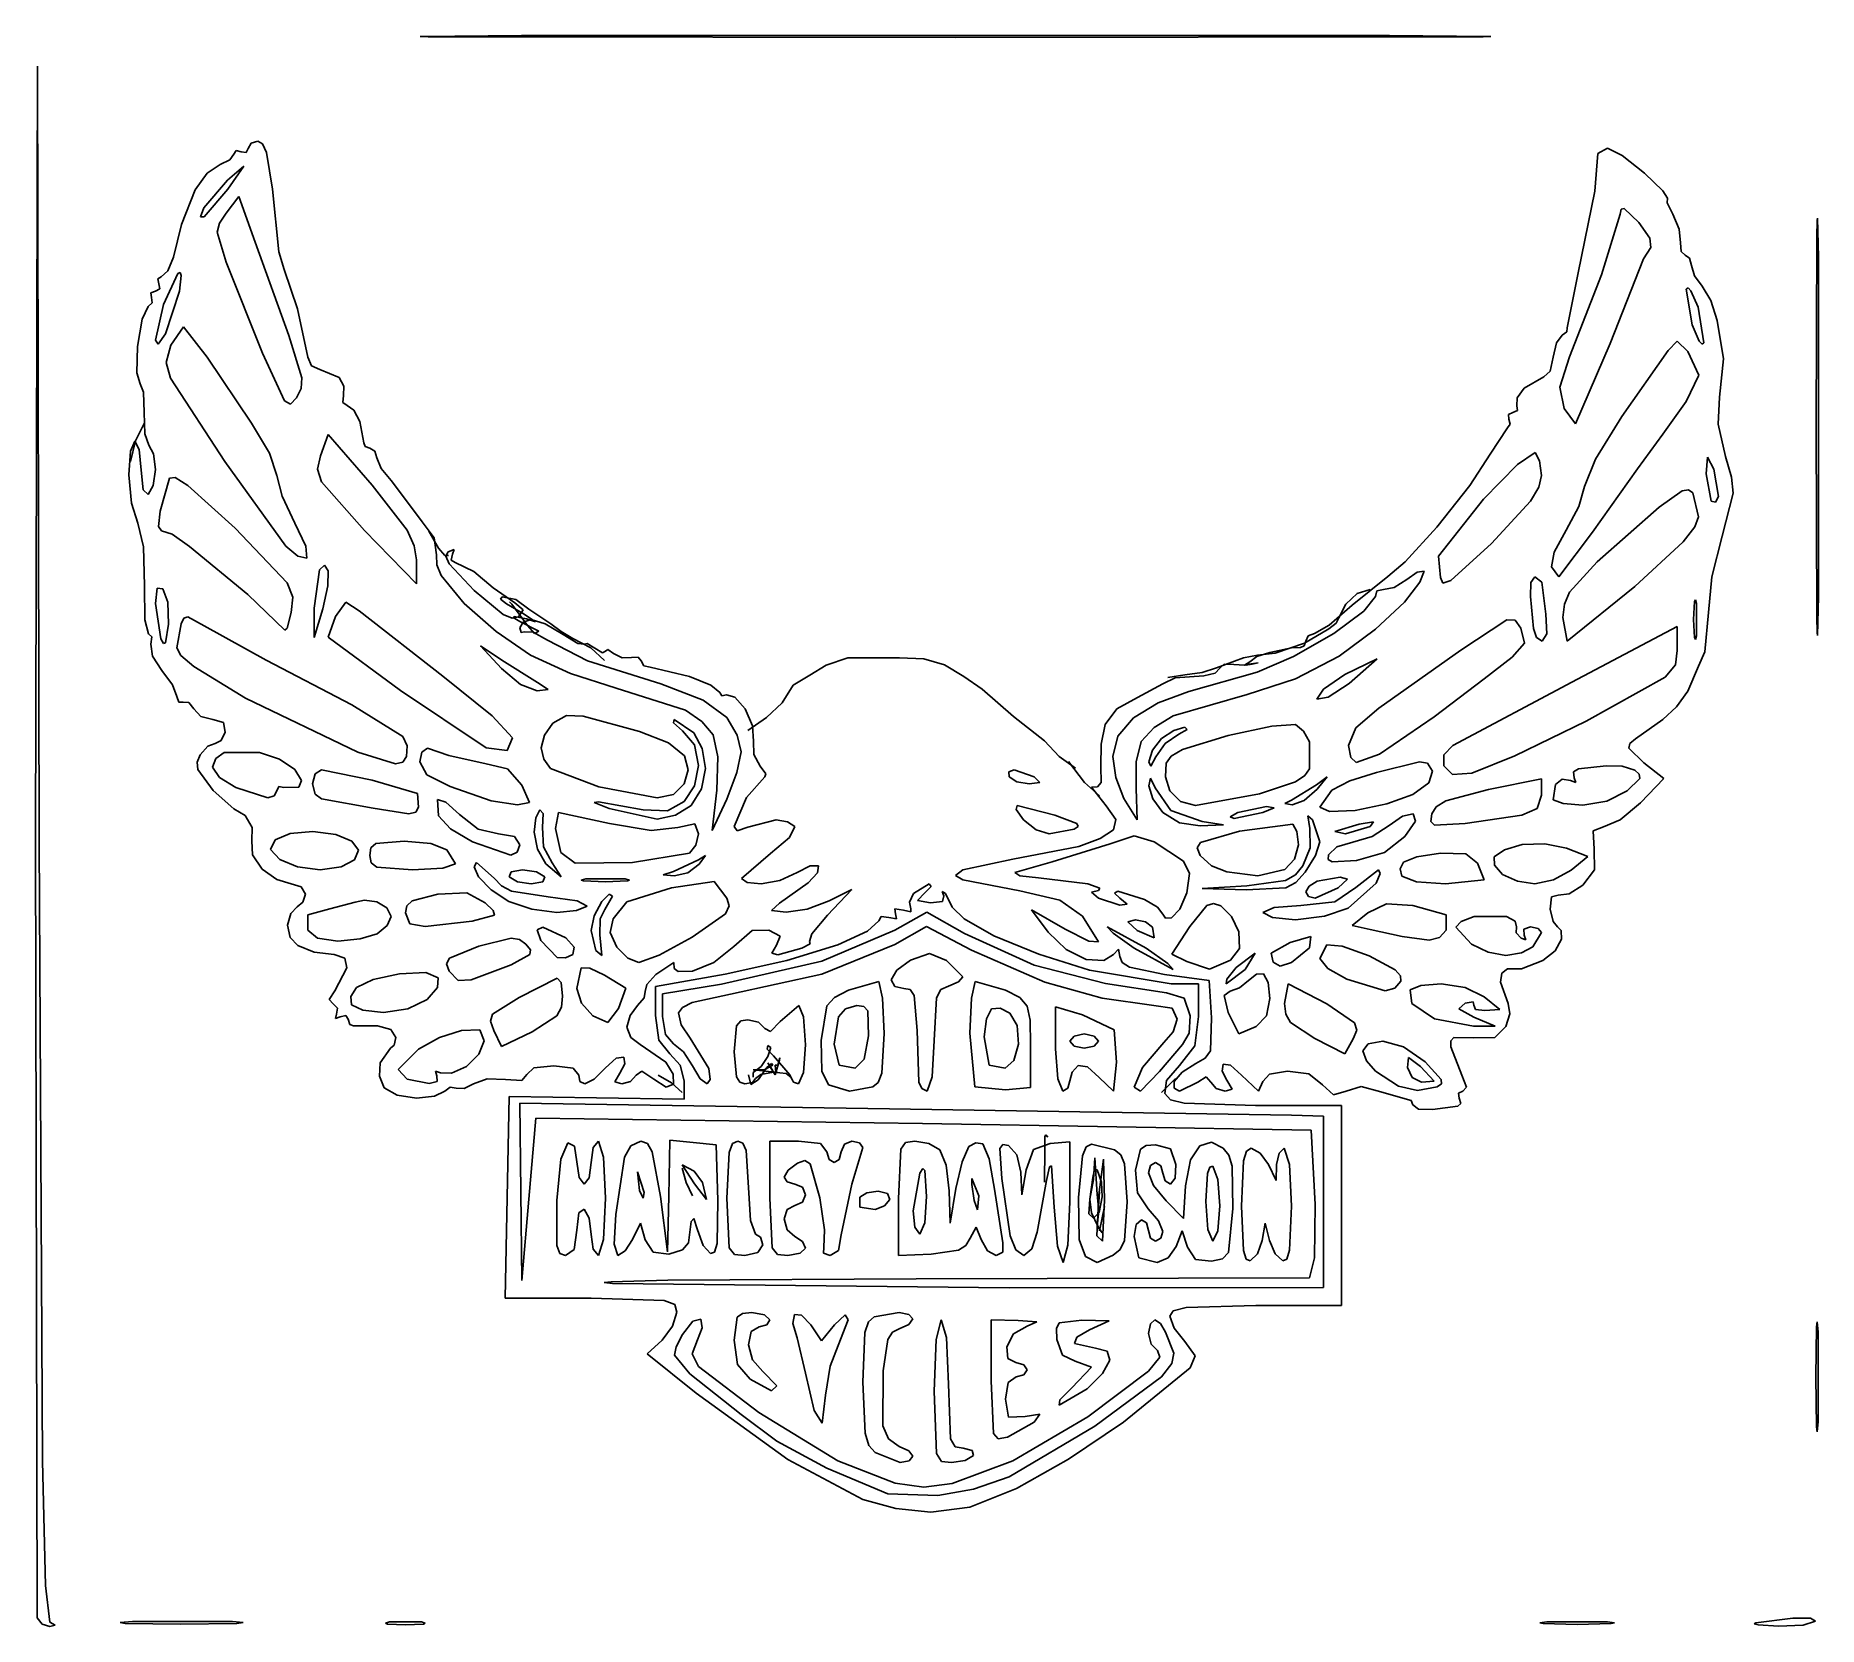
# Model space of a CAD drawing. Extents: x 0.1 to 70.5, y -0.1 to 62.7.
import ezdxf

# ---------------------------------------------------------------- set-up
doc = ezdxf.new("R2010")
doc.units = 0

msp = doc.modelspace()

# ---------------------------------------------------------------- linework, layer by layer
at = {"layer": 'Layer 1', "color": 4}
for p, q in [((15.261098, 62.693076), (15.310281, 62.699626)), ((15.5698, 62.686894), (15.261098, 62.693076)), ((15.310281, 62.699626), (19.261668, 62.728735)), ((17.225699, 62.675788), (15.5698, 62.686894)), ((36.406667, 62.653766), (17.225699, 62.675788)), ((19.261668, 62.728735), (53.551667, 62.728735)), ((19.261668, 62.728735), (19.261668, 62.728735)), ((55.587635, 62.675788), (36.406667, 62.653766)), ((53.551667, 62.728735), (57.503053, 62.699626)), ((57.243534, 62.686894), (55.587635, 62.675788)), ((57.552236, 62.693076), (57.243534, 62.686894)), ((57.503053, 62.699626), (57.552236, 62.693076)), ((0.069701, 31.04933), (0.143669, 61.529331)), ((0.143669, 61.529331), (0.212946, 30.861181)), ((8.466668, 58.26712), (8.579117, 58.478203)), ((8.579117, 58.478203), (8.849474, 58.565998)), ((8.849474, 58.565998), (9.032494, 58.454338)), ((9.032494, 58.454338), (9.185843, 58.109489)), ((7.361959, 57.643881), (7.74352, 57.821788)), ((7.74352, 57.821788), (7.902223, 58.051125)), ((7.902223, 58.051125), (7.985126, 58.187725)), ((7.985126, 58.187725), (8.184445, 58.142665)), ((8.184445, 58.142665), (8.383765, 58.107274)), ((8.383765, 58.107274), (8.466668, 58.26712)), ((9.185843, 58.109489), (9.42131, 56.660998)), ((61.654244, 56.590443), (61.776116, 58.072109)), ((61.776116, 58.072109), (62.159444, 58.283555)), ((62.159444, 58.283555), (62.734538, 57.993304)), ((62.734538, 57.993304), (63.621821, 57.295777)), ((6.374704, 56.638212), (6.849093, 57.290187)), ((6.849093, 57.290187), (7.361959, 57.643881)), ((8.291159, 57.57822), (7.647216, 57.016934)), ((7.660218, 56.669533), (8.291159, 57.57822)), ((63.621821, 57.295777), (64.347055, 56.598315)), ((5.829992, 55.264912), (6.374704, 56.638212)), ((7.647216, 57.016934), (6.719035, 55.924543)), ((6.732037, 55.577142), (7.660218, 56.669533)), ((8.092469, 56.370141), (7.598004, 55.714617)), ((7.660218, 56.669533), (7.660218, 56.669533)), ((8.734522, 54.575291), (8.092469, 56.370141)), ((9.42131, 56.660998), (9.673503, 54.191554)), ((61.000239, 53.354511), (61.654244, 56.590443)), ((64.347055, 56.598315), (64.532538, 56.30822)), ((6.719035, 55.924543), (6.574751, 55.565483)), ((7.598004, 55.714617), (7.33361, 55.320448)), ((62.662252, 55.67619), (61.920518, 53.277301)), ((62.699745, 55.877303), (62.662252, 55.67619)), ((62.817581, 55.897127), (62.699745, 55.877303)), ((63.389239, 55.350344), (62.817581, 55.897127)), ((64.532538, 56.30822), (64.509177, 56.121689)), ((64.509177, 56.121689), (64.732298, 55.67322)), ((64.732298, 55.67322), (64.988887, 55.079672)), ((5.516652, 53.979887), (5.829992, 55.264912)), ((6.574751, 55.565483), (6.732037, 55.577142)), ((7.33361, 55.320448), (7.24481, 54.96929)), ((7.24481, 54.96929), (7.592117, 53.778657)), ((63.827903, 54.723269), (63.389239, 55.350344)), ((64.988887, 55.079672), (65.045996, 54.544331)), ((70.427529, 54.775842), (70.439532, 55.42321)), ((70.439532, 55.42321), (70.453292, 55.524668)), ((70.453292, 55.524668), (70.484752, 53.979887)), ((10.072122, 50.883451), (8.734522, 54.575291)), ((63.582987, 53.909331), (63.87421, 54.362566)), ((63.87421, 54.362566), (63.827903, 54.723269)), ((65.045996, 54.544331), (65.061574, 54.195522)), ((70.403728, 47.277109), (70.427529, 54.775842)), ((5.285563, 53.431758), (5.516652, 53.979887)), ((7.592117, 53.778657), (9.0305, 50.180283)), ((9.673503, 54.191554), (9.882458, 53.485998)), ((62.26808, 50.571831), (63.582987, 53.909331)), ((65.061574, 54.195522), (65.218304, 54.050443)), ((65.218304, 54.050443), (65.399988, 53.93201)), ((65.399988, 53.93201), (65.475556, 53.647268)), ((65.475556, 53.647268), (65.597209, 53.240873)), ((70.484752, 53.979887), (70.484752, 40.574331)), ((4.894511, 53.120873), (5.032748, 53.203776)), ((4.93889, 52.921554), (4.894511, 53.120873)), ((4.969388, 52.722234), (4.93889, 52.921554)), ((5.032748, 53.203776), (5.285563, 53.431758)), ((5.688255, 53.336068), (5.118519, 52.103328)), ((5.77467, 53.373509), (5.688255, 53.336068)), ((5.751089, 52.630512), (5.814925, 53.257423)), ((5.814925, 53.257423), (5.77467, 53.373509)), ((9.882458, 53.485998), (10.416213, 51.933776)), ((60.559428, 51.191394), (61.000239, 53.354511)), ((61.920518, 53.277301), (60.649423, 50.044463)), ((65.597209, 53.240873), (65.889691, 52.829957)), ((65.889691, 52.829957), (66.236502, 52.259416)), ((4.520337, 52.028436), (4.671904, 52.171112)), ((4.621792, 52.563509), (4.797779, 52.639331)), ((4.641769, 52.381214), (4.621792, 52.563509)), ((4.671904, 52.171112), (4.641769, 52.381214)), ((4.797779, 52.639331), (4.969388, 52.722234)), ((5.192653, 50.945998), (5.751089, 52.630512)), ((5.751089, 52.630512), (5.751089, 52.630512)), ((65.339043, 52.764665), (65.265641, 52.712347)), ((65.265641, 52.712347), (65.49896, 51.301235)), ((65.451885, 52.648151), (65.339043, 52.764665)), ((65.734373, 52.001872), (65.451885, 52.648151)), ((66.236502, 52.259416), (66.48877, 51.469243)), ((4.098632, 50.452109), (4.280568, 51.526343)), ((4.280568, 51.526343), (4.520337, 52.028436)), ((5.118519, 52.103328), (4.809076, 50.692217)), ((10.416213, 51.933776), (10.824789, 50.028776)), ((65.967692, 50.590761), (65.734373, 52.001872)), ((65.734373, 52.001872), (65.734373, 52.001872)), ((66.48877, 51.469243), (66.733773, 49.95822)), ((4.912525, 50.535883), (5.192653, 50.945998)), ((5.903466, 51.22822), (5.406224, 50.506537)), ((6.838838, 50.028776), (5.903466, 51.22822)), ((10.581179, 49.21502), (10.072122, 50.883451)), ((10.072122, 50.883451), (10.072122, 50.883451)), ((60.139299, 50.592527), (60.371313, 50.89088)), ((60.371313, 50.89088), (60.554439, 51.021778)), ((60.554439, 51.021778), (60.559428, 51.191394)), ((65.49896, 51.301235), (65.781448, 50.654956)), ((4.06782, 49.405682), (4.098632, 50.452109)), ((4.809076, 50.692217), (4.912525, 50.535883)), ((5.406224, 50.506537), (5.220607, 49.815428)), ((8.600672, 47.423442), (6.838838, 50.028776)), ((9.0305, 50.180283), (9.896228, 48.297773)), ((10.824789, 50.028776), (10.970803, 49.679967)), ((59.887603, 49.478383), (60.016777, 50.020308)), ((60.016777, 50.020308), (60.139299, 50.592527)), ((60.649423, 50.044463), (60.278539, 48.835852)), ((60.890381, 47.395638), (62.26808, 50.571831)), ((62.26808, 50.571831), (62.26808, 50.571831)), ((64.548351, 50.293216), (62.723889, 47.677068)), ((64.903814, 50.656611), (64.548351, 50.293216)), ((65.324462, 50.257057), (64.903814, 50.656611)), ((65.757778, 49.313794), (65.324462, 50.257057)), ((65.781448, 50.654956), (65.894291, 50.538442)), ((65.894291, 50.538442), (65.967692, 50.590761)), ((4.191385, 48.970443), (4.06782, 49.405682)), ((5.220607, 49.815428), (5.39031, 49.200185)), ((10.970803, 49.679967), (11.29292, 49.534887)), ((11.29292, 49.534887), (12.057056, 49.218275)), ((59.639604, 49.252864), (59.887603, 49.478383)), ((65.263889, 48.271509), (65.757778, 49.313794)), ((66.733773, 49.95822), (66.579832, 48.44145)), ((4.335213, 48.639365), (4.191385, 48.970443)), ((4.353118, 47.843372), (4.335213, 48.639365)), ((5.39031, 49.200185), (7.535972, 45.900202)), ((10.37399, 48.424403), (10.558197, 48.782636)), ((10.558197, 48.782636), (10.581179, 49.21502)), ((12.057056, 49.218275), (12.236822, 48.880415)), ((12.236822, 48.880415), (12.224417, 48.512719)), ((58.592956, 48.415311), (58.860899, 48.806579)), ((58.860899, 48.806579), (59.639604, 49.252864)), ((60.278539, 48.835852), (60.440302, 47.997159)), ((9.896228, 48.297773), (10.133824, 48.175007)), ((10.133824, 48.175007), (10.37399, 48.424403)), ((12.224417, 48.512719), (12.205195, 48.238028)), ((12.205195, 48.238028), (12.368565, 48.123776)), ((12.368565, 48.123776), (12.63924, 47.937245)), ((12.63924, 47.937245), (12.878007, 47.488776)), ((58.42, 47.841554), (58.59574, 47.917773)), ((58.575174, 48.101023), (58.592956, 48.415311)), ((58.59574, 47.917773), (58.575174, 48.101023)), ((60.440302, 47.997159), (60.890381, 47.395638)), ((64.346667, 46.98829), (65.263889, 48.271509)), ((66.579832, 48.44145), (66.532204, 47.378859)), ((4.359173, 47.406003), (4.011762, 46.715332)), ((4.378282, 47.0005), (4.353118, 47.843372)), ((9.303309, 46.236505), (8.600672, 47.423442)), ((12.878007, 47.488776), (13.038137, 46.642109)), ((57.527828, 46.188387), (58.201329, 47.230658)), ((58.201329, 47.230658), (58.311389, 47.373334)), ((58.244015, 47.765732), (58.42, 47.841554)), ((58.26399, 47.583436), (58.244015, 47.765732)), ((58.311389, 47.373334), (58.26399, 47.583436)), ((62.723889, 47.677068), (61.677462, 45.996736)), ((66.532204, 47.378859), (66.815442, 46.096983)), ((70.427529, 39.778377), (70.403728, 47.277109)), ((70.403728, 47.277109), (70.403728, 47.277109)), ((3.809674, 46.318877), (3.982631, 46.712665)), ((4.011762, 46.715332), (3.814276, 45.907537)), ((3.982631, 46.712665), (4.159689, 46.376161)), ((4.539562, 46.556716), (4.378282, 47.0005)), ((4.721928, 46.205086), (4.539562, 46.556716)), ((11.620475, 46.978095), (11.323645, 46.126609)), ((13.359681, 44.975858), (11.620475, 46.978095)), ((13.038137, 46.642109), (13.08155, 46.49262)), ((13.08155, 46.49262), (13.264445, 46.430443)), ((63.335628, 45.615071), (64.346667, 46.98829)), ((3.745897, 45.372109), (3.809674, 46.318877)), ((4.159689, 46.376161), (4.233334, 45.56712)), ((4.797779, 45.583776), (4.721928, 46.205086)), ((7.535972, 45.900202), (9.9465, 42.558585)), ((9.595556, 45.357031), (9.303309, 46.236505)), ((11.323645, 46.126609), (11.2007, 45.604256)), ((13.264445, 46.430443), (13.463765, 46.318937)), ((13.463765, 46.318937), (13.546668, 46.05085)), ((13.546668, 46.05085), (13.712473, 45.632711)), ((56.722464, 44.952928), (57.527828, 46.188387)), ((58.600951, 45.786008), (57.257191, 44.417183)), ((59.303302, 46.26669), (58.600951, 45.786008)), ((59.476747, 45.935627), (59.303302, 46.26669)), ((59.548889, 45.352808), (59.476747, 45.935627)), ((61.677462, 45.996736), (61.242222, 44.912012)), ((66.110019, 46.081689), (66.05789, 45.419146)), ((66.350605, 45.601376), (66.110019, 46.081689)), ((66.815442, 46.096983), (67.052178, 45.282478)), ((3.857363, 44.259536), (3.745897, 45.372109)), ((4.233334, 45.56712), (4.310529, 44.78262)), ((4.714876, 44.958107), (4.797779, 45.583776)), ((5.350161, 45.246118), (4.981951, 43.946969)), ((5.579158, 45.271674), (5.350161, 45.246118)), ((6.078163, 44.95939), (5.579158, 45.271674)), ((9.806491, 44.530604), (9.595556, 45.357031)), ((11.2007, 45.604256), (11.354234, 45.100607)), ((11.354234, 45.100607), (13.062851, 43.180213)), ((13.712473, 45.632711), (14.111112, 45.160443)), ((14.111112, 45.160443), (14.675556, 44.39767)), ((59.448561, 44.894569), (59.548889, 45.352808)), ((59.548889, 45.352808), (59.548889, 45.352808)), ((61.561224, 43.114331), (63.335628, 45.615071)), ((66.05789, 45.419146), (66.251667, 44.335494)), ((66.544385, 44.517723), (66.350605, 45.601376)), ((66.350605, 45.601376), (66.350605, 45.601376)), ((67.052178, 45.282478), (67.115609, 44.653504)), ((4.310529, 44.78262), (4.515556, 44.595998)), ((4.515556, 44.595998), (4.714876, 44.958107)), ((7.953048, 43.270562), (6.078163, 44.95939)), ((10.313631, 43.471203), (9.806491, 44.530604)), ((14.748548, 43.186147), (13.359681, 44.975858)), ((14.675556, 44.39767), (15.34109, 43.524189)), ((55.419924, 43.313257), (56.722464, 44.952928)), ((57.257191, 44.417183), (55.484889, 42.165391)), ((59.116718, 44.335129), (59.448561, 44.894569)), ((61.242222, 44.912012), (61.030201, 44.133047)), ((65.102902, 44.745261), (64.200049, 44.10682)), ((65.358911, 44.791301), (65.102902, 44.745261)), ((65.522221, 44.671264), (65.358911, 44.791301)), ((65.753457, 43.714313), (65.522221, 44.671264)), ((66.424965, 44.300969), (66.544385, 44.517723)), ((67.115609, 44.653504), (66.679468, 42.957086)), ((4.105742, 43.467109), (3.857363, 44.259536)), ((4.981951, 43.946969), (4.927473, 43.332283)), ((57.573333, 42.660299), (59.116718, 44.335129)), ((61.030201, 44.133047), (60.52045, 43.187842)), ((64.200049, 44.10682), (61.750171, 41.935305)), ((65.603108, 43.318241), (65.753457, 43.714313)), ((66.251667, 44.335494), (66.424965, 44.300969)), ((4.334021, 42.53787), (4.105742, 43.467109)), ((4.927473, 43.332283), (5.043188, 43.162136)), ((5.043188, 43.162136), (5.465886, 43.040124)), ((5.465886, 43.040124), (6.149473, 42.541165)), ((10.006492, 41.112069), (7.953048, 43.270562)), ((7.953048, 43.270562), (7.953048, 43.270562)), ((10.746243, 42.559769), (10.313631, 43.471203)), ((10.313631, 43.471203), (10.313631, 43.471203)), ((13.062851, 43.180213), (15.107972, 41.076762)), ((15.025795, 42.578114), (14.748548, 43.186147)), ((15.34109, 43.524189), (15.812546, 42.88588)), ((15.9825, 42.486711), (15.604653, 43.153608)), ((54.167054, 41.946172), (55.419924, 43.313257)), ((60.52045, 43.187842), (60.054313, 42.323029)), ((60.23507, 41.350443), (61.561224, 43.114331)), ((61.561224, 43.114331), (61.561224, 43.114331)), ((65.140978, 42.734916), (65.603108, 43.318241)), ((66.679468, 42.957086), (66.281933, 41.349672)), ((4.365349, 40.997665), (4.334021, 42.53787)), ((6.149473, 42.541165), (8.448315, 40.650453)), ((9.9465, 42.558585), (10.42908, 42.162322)), ((10.777988, 42.089091), (10.746243, 42.559769)), ((15.107972, 42.020921), (15.025795, 42.578114)), ((15.812546, 42.88588), (15.899159, 42.214287)), ((16.231888, 42.190733), (15.9825, 42.486711)), ((16.272889, 42.16322), (16.370047, 42.338937)), ((16.370047, 42.338937), (16.594637, 42.426947)), ((16.594637, 42.426947), (16.53695, 42.240715)), ((55.963308, 41.206919), (57.573333, 42.660299)), ((60.054313, 42.323029), (59.94715, 41.737347)), ((63.241324, 40.962647), (65.140978, 42.734916)), ((10.42908, 42.162322), (10.777988, 42.089091)), ((11.282413, 41.622185), (11.069829, 40.116855)), ((11.475568, 41.807865), (11.282413, 41.622185)), ((11.623831, 41.585772), (11.475568, 41.807865)), ((11.615533, 40.9883), (11.623831, 41.585772)), ((11.623831, 41.585772), (11.623831, 41.585772)), ((15.107972, 41.076762), (15.107972, 42.020921)), ((15.107972, 42.020921), (15.107972, 42.020921)), ((15.899159, 42.214287), (15.911092, 41.827109)), ((15.911092, 41.827109), (16.0824, 41.405295)), ((16.375253, 42.190358), (16.231888, 42.190733)), ((16.397401, 41.867103), (16.272889, 42.16322)), ((17.384777, 40.802627), (16.397401, 41.867103)), ((16.53695, 42.240715), (16.486025, 42.010599)), ((16.486025, 42.010599), (16.646368, 41.914887)), ((16.646368, 41.914887), (17.378373, 41.562109)), ((17.378373, 41.562109), (18.142572, 40.908829)), ((53.481111, 41.36608), (54.167054, 41.946172)), ((54.911351, 41.566498), (54.644688, 41.536102)), ((54.747533, 41.142229), (54.911351, 41.566498)), ((55.484889, 42.165391), (55.555444, 41.322389)), ((59.94715, 41.737347), (60.23507, 41.350443)), ((61.750171, 41.935305), (60.662071, 40.747096)), ((4.378007, 39.652258), (4.365349, 40.997665)), ((4.868334, 40.904597), (4.797779, 40.30108)), ((5.099254, 40.879633), (4.868334, 40.904597)), ((5.28579, 40.344906), (5.099254, 40.879633)), ((5.099254, 40.879633), (5.099254, 40.879633)), ((10.226, 40.544349), (10.006492, 41.112069)), ((11.411247, 40.080443), (11.615533, 40.9883)), ((16.0824, 41.405295), (16.997514, 40.292644)), ((18.142572, 40.908829), (18.997276, 40.323186)), ((52.07, 40.233389), (53.481111, 41.36608)), ((52.786111, 40.841808), (52.269866, 40.691119)), ((53.304767, 40.844779), (53.051892, 40.797809)), ((53.734802, 40.927756), (53.304767, 40.844779)), ((54.22372, 41.242864), (53.734802, 40.927756)), ((54.13351, 40.342337), (54.747533, 41.142229)), ((54.644688, 41.536102), (54.22372, 41.242864)), ((55.555444, 41.322389), (55.655206, 41.099113)), ((55.655206, 41.099113), (55.963308, 41.206919)), ((59.123229, 41.12246), (59.110285, 40.574331)), ((59.283575, 41.350443), (59.123229, 41.12246)), ((59.559548, 41.138776), (59.283575, 41.350443)), ((59.723683, 39.868776), (59.559548, 41.138776)), ((60.560212, 38.810443), (63.241324, 40.962647)), ((63.241324, 40.962647), (63.241324, 40.962647)), ((66.281933, 41.349672), (66.148475, 39.939331)), ((4.797779, 40.30108), (5.009445, 38.90408)), ((5.310921, 39.482633), (5.28579, 40.344906)), ((8.448315, 40.650453), (9.91493, 39.239342)), ((10.157743, 39.939331), (10.226, 40.544349)), ((12.321326, 40.346415), (11.91279, 39.779188)), ((12.852099, 40.001948), (12.321326, 40.346415)), ((16.997514, 40.292644), (18.263638, 39.183804)), ((18.536369, 39.855248), (17.384777, 40.802627)), ((17.384777, 40.802627), (17.384777, 40.802627)), ((18.494404, 40.552832), (18.429369, 40.4705)), ((18.429369, 40.4705), (18.667791, 40.27709)), ((19.040437, 40.448741), (18.494404, 40.552832)), ((18.667791, 40.27709), (19.361329, 39.878557)), ((18.879703, 40.263857), (18.783378, 40.360182)), ((19.496509, 39.419907), (18.879703, 40.263857)), ((18.997276, 40.323186), (19.331486, 40.040676)), ((19.553979, 40.071207), (19.040437, 40.448741)), ((51.169094, 39.443242), (52.07, 40.233389)), ((51.822861, 40.263857), (51.541739, 39.732207)), ((52.269866, 40.691119), (51.822861, 40.263857)), ((52.98891, 40.569268), (52.536785, 39.991342)), ((53.051892, 40.797809), (52.98891, 40.569268)), ((52.992774, 39.277309), (54.13351, 40.342337)), ((59.110285, 40.574331), (59.234488, 39.304331)), ((60.453167, 40.267619), (60.395556, 39.748083)), ((60.662071, 40.747096), (60.453167, 40.267619)), ((65.58835, 40.367515), (65.552422, 39.657109)), ((65.627239, 40.438457), (65.58835, 40.367515)), ((65.674728, 40.292109), (65.627239, 40.438457)), ((65.674728, 39.022109), (65.674728, 40.292109)), ((65.674728, 40.292109), (65.674728, 40.292109)), ((70.484752, 40.574331), (70.453292, 39.029551)), ((4.529574, 39.092665), (4.378007, 39.652258)), ((5.193925, 38.746851), (5.310921, 39.482633)), ((5.815063, 39.491123), (5.644445, 38.549534)), ((5.929063, 39.710691), (5.815063, 39.491123)), ((6.081865, 39.773801), (5.929063, 39.710691)), ((6.732285, 39.410596), (6.081865, 39.773801)), ((10.001581, 39.326251), (10.157743, 39.939331)), ((11.069829, 40.116855), (11.067396, 38.951554)), ((11.067396, 38.951554), (11.411247, 40.080443)), ((11.91279, 39.779188), (11.619581, 38.967547)), ((16.157223, 37.421642), (12.852099, 40.001948)), ((18.891986, 39.71168), (18.536369, 39.855248)), ((19.138387, 39.765984), (18.891986, 39.71168)), ((18.976028, 39.782232), (18.924538, 39.746456)), ((18.924538, 39.746456), (19.194371, 39.583591)), ((19.457654, 39.685907), (18.976028, 39.782232)), ((19.331486, 40.040676), (19.138387, 39.765984)), ((19.191112, 39.32785), (19.323394, 39.560389)), ((19.194371, 39.583591), (19.939279, 39.204282)), ((19.323394, 39.560389), (19.641434, 39.657109)), ((19.361329, 39.878557), (19.819385, 39.577285)), ((19.819385, 39.577285), (19.457654, 39.685907)), ((20.420904, 39.493257), (19.553979, 40.071207)), ((19.641434, 39.657109), (20.200253, 39.485658)), ((20.200253, 39.485658), (20.911434, 39.073447)), ((20.821462, 39.182479), (20.420904, 39.493257)), ((50.588333, 39.10651), (51.169094, 39.443242)), ((51.434009, 39.511887), (51.148584, 39.300607)), ((52.536785, 39.991342), (51.348313, 39.104363)), ((51.541739, 39.732207), (51.434009, 39.511887)), ((58.17892, 39.655624), (56.366001, 38.447976)), ((58.50796, 39.641851), (58.17892, 39.655624)), ((58.731904, 39.319426), (58.50796, 39.641851)), ((59.755924, 39.09015), (59.723683, 39.868776)), ((59.723683, 39.868776), (59.723683, 39.868776)), ((60.395556, 39.748083), (60.560212, 38.810443)), ((65.552422, 39.657109), (65.58835, 38.946703)), ((66.148475, 39.939331), (66.004423, 38.387109)), ((70.439532, 39.131009), (70.427529, 39.778377)), ((4.660408, 38.972598), (4.529574, 39.092665)), ((4.623216, 38.683929), (4.660408, 38.972598)), ((5.009445, 38.90408), (5.113162, 38.719676)), ((5.113162, 38.719676), (5.193925, 38.746851)), ((9.172223, 38.049858), (6.732285, 39.410596)), ((9.91493, 39.239342), (10.001581, 39.326251)), ((11.619581, 38.967547), (14.482322, 36.859918)), ((18.263638, 39.183804), (19.614445, 38.249688)), ((19.243931, 39.14813), (19.191112, 39.32785)), ((19.370921, 39.1784), (19.243931, 39.14813)), ((19.714528, 39.15651), (19.370921, 39.1784)), ((19.77228, 39.115743), (19.496509, 39.419907)), ((20.288144, 38.851379), (19.714528, 39.15651)), ((19.939279, 39.204282), (19.77228, 39.115743)), ((21.872223, 38.034048), (20.288144, 38.851379)), ((21.287829, 38.915307), (20.821462, 39.182479)), ((20.911434, 39.073447), (21.490331, 38.718483)), ((21.99647, 38.537841), (21.287829, 38.915307)), ((51.348313, 39.104363), (49.750065, 38.201741)), ((50.173378, 38.62094), (50.235556, 38.810443)), ((51.148584, 39.300607), (50.185334, 38.722657)), ((50.235556, 38.810443), (50.339184, 39.013829)), ((50.339184, 39.013829), (50.588333, 39.10651)), ((51.562601, 38.215582), (52.992774, 39.277309)), ((58.88036, 38.722262), (58.731904, 39.319426)), ((59.234488, 39.304331), (59.34688, 38.955522)), ((59.34688, 38.955522), (59.571913, 38.810443)), ((59.571913, 38.810443), (59.755924, 39.09015)), ((64.911111, 39.385914), (60.742102, 37.193178)), ((64.911111, 38.444774), (64.911111, 39.385914)), ((65.58835, 38.946703), (65.627239, 38.875762)), ((65.627239, 38.875762), (65.674728, 39.022109)), ((70.453292, 39.029551), (70.439532, 39.131009)), ((4.685473, 38.209533), (4.623216, 38.683929)), ((5.055408, 37.642934), (4.685473, 38.209533)), ((5.644445, 38.549534), (5.81048, 38.238257)), ((5.81048, 38.238257), (6.313128, 37.804706)), ((12.55889, 36.286182), (9.172223, 38.049858)), ((18.485556, 38.054932), (17.63889, 38.624457)), ((17.63889, 38.624457), (18.467802, 37.729672)), ((19.896668, 37.168729), (18.485556, 38.054932)), ((19.614445, 38.249688), (21.191362, 37.535287)), ((21.490331, 38.718483), (21.731112, 38.68467)), ((21.731112, 38.68467), (21.855466, 38.719103)), ((21.855466, 38.719103), (22.154445, 38.52822)), ((24.762348, 37.115437), (21.872223, 38.034048)), ((22.540054, 38.048382), (21.99647, 38.537841)), ((22.154445, 38.52822), (22.453424, 38.348273)), ((22.453424, 38.348273), (22.577779, 38.408997)), ((22.577779, 38.408997), (22.670783, 38.479921)), ((22.670783, 38.479921), (22.89439, 38.324497)), ((22.89439, 38.324497), (23.232249, 38.144732)), ((23.232249, 38.144732), (23.599945, 38.157136)), ((23.599945, 38.157136), (23.874637, 38.179984)), ((23.874637, 38.179984), (23.98889, 38.025329)), ((23.98889, 38.025329), (24.092518, 37.835877)), ((32.148899, 38.142761), (31.293687, 37.86491)), ((34.192261, 38.142761), (32.148899, 38.142761)), ((35.154715, 38.105889), (34.192261, 38.142761)), ((35.963174, 37.870313), (35.154715, 38.105889)), ((47.777208, 38.144707), (46.717633, 37.759407)), ((48.337876, 38.257076), (47.777208, 38.144707)), ((48.034801, 37.985574), (48.301445, 38.195659)), ((48.301445, 38.195659), (48.824444, 38.357976)), ((49.750065, 38.201741), (48.312736, 37.586204)), ((49.029434, 38.337357), (48.337876, 38.257076)), ((48.824444, 38.357976), (49.671111, 38.540669)), ((50.185334, 38.722657), (49.029434, 38.337357)), ((49.671111, 38.540669), (50.023889, 38.561641)), ((49.830226, 37.316067), (51.562601, 38.215582)), ((50.023889, 38.561641), (50.173378, 38.62094)), ((53.057778, 38.108734), (51.786482, 37.495722)), ((51.949912, 37.133759), (53.057778, 38.108734)), ((53.057778, 38.108734), (53.057778, 38.108734)), ((56.366001, 38.447976), (53.128333, 36.155631)), ((57.285582, 37.313633), (58.387014, 38.17921)), ((58.387014, 38.17921), (58.88036, 38.722262)), ((64.843698, 37.874643), (64.911111, 38.444774)), ((66.004423, 38.387109), (65.75254, 37.822665)), ((5.471415, 37.082788), (5.055408, 37.642934)), ((6.313128, 37.804706), (8.355531, 36.550678)), ((18.100588, 35.852717), (16.157223, 37.421642)), ((18.467802, 37.729672), (19.224242, 37.100251)), ((21.191362, 37.535287), (23.001112, 36.954696)), ((24.092518, 37.835877), (24.341668, 37.775067)), ((24.341668, 37.775067), (25.89389, 37.416815)), ((25.89389, 37.416815), (26.740997, 37.067375)), ((30.650434, 37.46164), (29.9864, 37.069844)), ((31.293687, 37.86491), (30.650434, 37.46164)), ((36.733969, 37.417577), (35.963174, 37.870313)), ((37.461642, 36.916744), (36.733969, 37.417577)), ((44.591111, 37.126767), (45.085, 37.363358)), ((45.465407, 37.470432), (44.791133, 37.374107)), ((45.085, 37.363358), (46.213889, 37.44025)), ((46.144884, 37.570186), (45.465407, 37.470432)), ((48.312736, 37.586204), (45.616571, 36.818004)), ((46.717633, 37.759407), (46.144884, 37.570186)), ((46.213889, 37.44025), (46.662358, 37.537324)), ((46.662358, 37.537324), (46.848889, 37.744325)), ((46.848889, 37.744325), (47.010719, 37.903486)), ((47.010719, 37.903486), (47.399801, 37.885541)), ((47.399801, 37.885541), (47.813584, 37.855498)), ((47.813584, 37.855498), (48.034801, 37.985574)), ((48.114988, 37.901044), (47.873533, 37.855732)), ((47.873533, 37.855732), (47.992748, 37.891854)), ((47.873533, 37.855732), (47.873533, 37.855732)), ((47.992748, 37.891854), (48.35516, 37.952057)), ((48.35516, 37.952057), (48.114988, 37.901044)), ((51.786482, 37.495722), (50.936636, 36.916225)), ((61.312778, 35.645355), (64.431483, 37.381387)), ((64.431483, 37.381387), (64.843698, 37.874643)), ((65.75254, 37.822665), (65.329065, 36.834887)), ((5.644445, 36.623904), (5.471415, 37.082788)), ((5.71866, 36.396613), (5.644445, 36.623904)), ((14.482322, 36.859918), (17.868988, 34.594332)), ((19.224242, 37.100251), (19.878913, 36.843469)), ((19.878913, 36.843469), (20.314449, 36.891458)), ((20.314449, 36.891458), (19.896668, 37.168729)), ((19.896668, 37.168729), (19.896668, 37.168729)), ((23.001112, 36.954696), (25.744411, 36.084775)), ((26.44212, 36.479529), (24.762348, 37.115437)), ((26.740997, 37.067375), (27.093334, 36.773559)), ((27.093334, 36.773559), (27.172595, 36.643012)), ((27.172595, 36.643012), (27.363156, 36.686113)), ((27.363156, 36.686113), (27.691346, 36.593842)), ((29.9864, 37.069844), (29.560639, 36.371847)), ((38.687657, 35.82695), (37.461642, 36.916744)), ((43.587182, 36.585252), (44.591111, 37.126767)), ((45.616571, 36.818004), (44.407534, 36.364651)), ((44.999535, 35.859068), (47.926642, 36.70139)), ((47.926642, 36.70139), (49.830226, 37.316067)), ((50.936636, 36.916225), (50.678616, 36.520747)), ((51.119473, 36.59174), (51.949912, 37.133759)), ((55.310027, 35.822639), (57.285582, 37.313633)), ((60.742102, 37.193178), (56.041835, 34.682599)), ((65.329065, 36.834887), (64.886799, 36.212234)), ((5.897093, 36.393277), (5.71866, 36.396613)), ((6.123065, 36.379677), (5.897093, 36.393277)), ((6.311571, 36.12771), (6.123065, 36.379677)), ((6.600347, 35.829876), (6.311571, 36.12771)), ((8.355531, 36.550678), (12.800531, 34.418657)), ((14.574405, 35.038158), (12.55889, 36.286182)), ((25.744411, 36.084775), (26.380288, 35.638139)), ((27.372904, 35.786379), (26.44212, 36.479529)), ((27.691346, 36.593842), (28.101497, 36.137825)), ((28.101497, 36.137825), (28.388686, 35.465705)), ((29.560639, 36.371847), (28.93122, 35.791771)), ((42.313598, 35.51298), (42.781142, 36.128919)), ((42.781142, 36.128919), (43.587182, 36.585252)), ((44.407534, 36.364651), (43.429349, 35.776139)), ((50.678616, 36.520747), (51.119473, 36.59174)), ((53.128333, 36.155631), (52.211803, 35.380374)), ((64.886799, 36.212234), (64.343382, 35.705998)), ((7.067393, 35.705998), (6.600347, 35.829876)), ((7.495952, 35.589607), (7.067393, 35.705998)), ((7.394896, 34.878524), (7.553377, 35.212109)), ((7.553377, 35.212109), (7.495952, 35.589607)), ((18.90889, 34.982712), (18.100588, 35.852717)), ((20.501681, 35.565141), (20.17405, 35.087775)), ((21.03259, 35.870358), (20.501681, 35.565141)), ((21.701126, 35.849613), (21.03259, 35.870358)), ((23.919266, 35.244459), (21.701126, 35.849613)), ((25.064082, 34.785161), (23.919266, 35.244459)), ((25.293462, 35.705998), (25.264937, 35.576943)), ((25.264937, 35.576943), (25.619426, 35.266662)), ((26.061815, 35.189887), (25.293462, 35.705998)), ((25.619426, 35.266662), (26.095022, 34.709175)), ((26.380288, 35.638139), (26.830989, 35.104415)), ((27.773416, 35.090188), (27.372904, 35.786379)), ((28.93122, 35.791771), (28.198398, 35.282054)), ((28.388686, 35.465705), (28.421243, 34.853866)), ((39.913676, 34.873382), (38.687657, 35.82695)), ((42.153973, 34.73241), (42.313598, 35.51298)), ((43.429349, 35.776139), (42.812645, 35.054848)), ((43.735114, 34.8419), (44.245544, 35.400428)), ((44.245544, 35.400428), (44.999535, 35.859068)), ((45.025108, 35.281318), (44.542778, 34.956703)), ((45.46, 35.405887), (45.025108, 35.281318)), ((45.219473, 35.130303), (45.554803, 35.317555)), ((45.554803, 35.317555), (45.46, 35.405887)), ((48.901662, 35.448898), (47.176738, 35.085754)), ((49.83848, 35.515759), (48.901662, 35.448898)), ((50.153933, 35.255822), (49.83848, 35.515759)), ((50.384941, 34.833259), (50.153933, 35.255822)), ((52.211803, 35.380374), (51.928889, 34.679836)), ((53.146887, 34.340969), (55.310027, 35.822639)), ((58.501952, 34.276573), (61.312778, 35.645355)), ((61.312778, 35.645355), (61.312778, 35.645355)), ((64.343382, 35.705998), (63.263038, 34.95399)), ((6.569208, 34.315064), (6.87494, 34.657774)), ((6.87494, 34.657774), (7.165541, 34.770046)), ((7.165541, 34.770046), (7.394896, 34.878524)), ((14.748758, 34.675653), (14.574405, 35.038158)), ((14.574405, 35.038158), (14.574405, 35.038158)), ((14.715516, 34.253373), (14.748758, 34.675653)), ((15.540776, 34.577107), (15.328353, 34.418159)), ((16.384759, 34.286393), (15.540776, 34.577107)), ((17.868988, 34.594332), (18.697223, 34.485789)), ((18.697223, 34.485789), (18.90889, 34.982712)), ((18.90889, 34.982712), (18.90889, 34.982712)), ((20.17405, 35.087775), (20.037779, 34.591506)), ((20.037779, 34.591506), (20.147408, 34.140525)), ((25.693086, 34.274588), (25.064082, 34.785161)), ((26.391686, 34.562476), (26.061815, 35.189887)), ((26.095022, 34.709175), (26.246668, 33.899289)), ((26.52889, 33.778774), (26.391686, 34.562476)), ((26.830989, 35.104415), (27.016684, 34.243095)), ((27.940001, 34.428757), (27.773416, 35.090188)), ((28.421243, 34.853866), (28.439067, 34.329177)), ((40.499008, 34.245464), (39.913676, 34.873382)), ((42.148859, 33.851683), (42.153973, 34.73241)), ((42.812645, 35.054848), (42.615556, 34.255783)), ((43.535789, 34.03881), (43.735114, 34.8419)), ((44.542778, 34.956703), (44.183529, 34.494598)), ((44.320138, 34.230968), (44.690617, 34.759824)), ((44.690617, 34.759824), (45.219473, 35.130303)), ((45.374699, 34.523742), (44.925863, 34.262479)), ((45.219473, 35.130303), (45.219473, 35.130303)), ((47.176738, 35.085754), (45.374699, 34.523742)), ((50.386852, 33.762532), (50.384941, 34.833259)), ((51.928889, 34.679836), (52.017241, 34.208645)), ((56.041835, 34.682599), (55.694759, 34.322838)), ((63.038797, 34.75951), (63.004821, 34.576704)), ((63.004821, 34.576704), (63.592555, 34.000434)), ((63.263038, 34.95399), (63.038797, 34.75951)), ((6.443886, 34.023538), (6.569208, 34.315064)), ((6.472154, 33.732078), (6.443886, 34.023538)), ((7.19104, 34.166999), (7.055556, 33.827734)), ((7.055556, 33.827734), (7.32499, 33.42335)), ((7.516775, 34.411483), (7.19104, 34.166999)), ((8.909437, 34.413729), (7.516775, 34.411483)), ((9.702443, 34.140954), (8.909437, 34.413729)), ((10.301047, 33.730511), (9.702443, 34.140954)), ((12.800531, 34.418657), (14.286735, 33.963198)), ((14.286735, 33.963198), (14.568328, 34.020689)), ((14.568328, 34.020689), (14.715516, 34.253373)), ((15.328353, 34.418159), (15.240001, 34.036006)), ((15.240001, 34.036006), (15.522815, 33.521475)), ((17.867868, 33.960342), (16.384759, 34.286393)), ((18.705258, 33.760798), (17.867868, 33.960342)), ((20.147408, 34.140525), (20.410986, 33.77204)), ((25.841763, 33.725564), (25.693086, 34.274588)), ((26.246668, 33.899289), (26.095406, 33.086278)), ((27.016684, 34.243095), (26.97094, 32.92011)), ((27.771397, 33.617714), (27.940001, 34.428757)), ((28.439067, 34.329177), (28.690838, 33.866588)), ((28.690838, 33.866588), (28.915361, 33.571114)), ((41.139691, 33.783589), (40.499008, 34.245464)), ((41.49794, 33.22658), (40.867243, 34.056038)), ((42.151737, 33.223312), (42.148859, 33.851683)), ((42.615556, 34.255783), (42.742039, 33.421053)), ((43.536619, 32.983559), (43.535789, 34.03881)), ((44.183529, 34.494598), (44.044557, 34.039477)), ((44.044557, 34.039477), (44.124438, 33.871568)), ((44.124438, 33.871568), (44.320138, 34.230968)), ((44.725215, 33.990582), (44.698832, 33.453658)), ((44.925863, 34.262479), (44.725215, 33.990582)), ((52.017241, 34.208645), (52.229664, 34.012663)), ((52.229664, 34.012663), (53.146887, 34.340969)), ((54.73435, 34.04285), (53.028565, 33.619516)), ((53.146887, 34.340969), (53.146887, 34.340969)), ((55.052297, 33.980905), (54.73435, 34.04285)), ((55.24579, 33.676209), (55.052297, 33.980905)), ((55.694759, 34.322838), (55.695054, 33.884012)), ((55.695054, 33.884012), (56.030489, 33.541799)), ((56.796988, 33.595172), (58.501952, 34.276573)), ((62.106212, 33.882731), (61.013899, 33.76262)), ((62.73601, 33.867488), (62.106212, 33.882731)), ((63.235101, 33.707364), (62.73601, 33.867488)), ((63.592555, 34.000434), (64.386962, 33.375555)), ((7.077462, 32.905265), (6.472154, 33.732078)), ((7.32499, 33.42335), (7.972779, 33.022309)), ((10.568927, 33.303594), (10.301047, 33.730511)), ((10.460607, 33.036248), (10.568927, 33.303594)), ((11.110296, 33.561682), (11.006668, 33.165996)), ((11.006668, 33.165996), (11.110296, 32.762035)), ((11.359445, 33.720388), (11.110296, 33.561682)), ((13.363116, 33.315975), (11.359445, 33.720388)), ((15.151953, 32.783673), (13.363116, 33.315975)), ((15.522815, 33.521475), (16.439445, 33.066496)), ((19.268537, 33.122167), (18.705258, 33.760798)), ((19.582206, 32.431438), (19.268537, 33.122167)), ((19.268537, 33.122167), (19.268537, 33.122167)), ((20.410986, 33.77204), (22.315986, 33.050503)), ((25.25949, 32.753118), (25.682223, 33.165996)), ((25.682223, 33.165996), (25.841763, 33.725564)), ((25.682223, 33.165996), (25.682223, 33.165996)), ((26.36934, 32.97721), (26.52889, 33.778774)), ((27.366029, 32.561815), (27.771397, 33.617714)), ((28.867676, 33.448219), (28.141959, 32.628563)), ((28.915361, 33.571114), (28.867676, 33.448219)), ((38.508668, 33.646269), (38.718343, 33.72612)), ((38.523333, 33.448219), (38.508668, 33.646269)), ((38.828159, 33.250168), (38.523333, 33.448219)), ((38.523333, 33.448219), (38.523333, 33.448219)), ((38.718343, 33.72612), (39.511111, 33.448219)), ((39.316101, 33.170317), (38.828159, 33.250168)), ((39.731181, 33.227179), (39.316101, 33.170317)), ((39.511111, 33.448219), (39.731181, 33.227179)), ((42.093261, 32.693796), (41.49794, 33.22658)), ((42.011332, 33.04947), (42.151737, 33.223312)), ((42.742039, 33.421053), (43.046136, 32.587537)), ((44.102517, 33.390135), (44.044557, 33.095441)), ((44.044557, 33.095441), (44.197727, 32.580826)), ((44.295207, 33.015087), (44.102517, 33.390135)), ((44.698832, 33.453658), (44.867627, 32.894434)), ((48.404834, 32.774755), (49.830046, 33.248328)), ((50.658889, 33.132268), (49.671111, 32.519549)), ((49.830046, 33.248328), (50.206521, 33.495129)), ((50.206521, 33.495129), (50.386852, 33.762532)), ((51.082055, 33.449335), (50.658889, 33.132268)), ((50.685703, 32.95433), (51.082055, 33.449335)), ((51.974497, 33.285098), (51.264676, 32.919774)), ((53.028565, 33.619516), (51.974497, 33.285098)), ((54.471265, 32.743894), (55.097198, 33.204518)), ((55.097198, 33.204518), (55.24579, 33.676209)), ((56.030489, 33.541799), (56.796988, 33.595172)), ((59.548889, 33.36592), (57.456189, 32.949512)), ((59.548889, 32.723938), (59.548889, 33.36592)), ((60.100402, 33.145072), (60.0075, 32.544472)), ((60.36793, 33.351718), (60.100402, 33.145072)), ((60.689831, 33.29966), (60.36793, 33.351718)), ((60.904257, 33.218656), (60.689831, 33.29966)), ((61.013899, 33.76262), (60.811484, 33.644519)), ((60.811484, 33.644519), (60.845838, 33.404612)), ((60.845838, 33.404612), (60.904257, 33.218656)), ((62.935556, 32.887974), (63.427881, 33.387899)), ((63.410594, 33.552314), (63.235101, 33.707364)), ((63.427881, 33.387899), (63.410594, 33.552314)), ((64.386962, 33.375555), (63.464784, 32.424108)), ((7.902223, 32.180959), (7.077462, 32.905265)), ((7.972779, 33.022309), (9.242779, 32.612598)), ((9.242779, 32.612598), (9.491928, 32.692592)), ((9.491928, 32.692592), (9.595556, 32.900431)), ((9.595556, 32.900431), (9.678459, 33.060277)), ((9.595556, 32.900431), (9.595556, 32.900431)), ((9.678459, 33.060277), (9.877779, 33.024885)), ((9.877779, 33.024885), (10.460607, 33.036248)), ((11.110296, 32.762035), (11.359445, 32.583433)), ((11.359445, 32.583433), (13.405556, 32.204807)), ((15.194391, 32.245015), (15.151953, 32.783673)), ((15.151953, 32.783673), (15.151953, 32.783673)), ((16.267899, 32.445173), (15.948841, 32.557799)), ((15.948841, 32.557799), (15.981763, 31.903408)), ((16.81357, 31.95296), (16.267899, 32.445173)), ((16.439445, 33.066496), (18.062223, 32.500991)), ((18.062223, 32.500991), (19.10743, 32.341611)), ((19.10743, 32.341611), (19.582206, 32.431438)), ((22.295556, 32.455488), (22.128869, 32.435291)), ((22.128869, 32.435291), (22.71889, 32.195107)), ((24.066648, 32.140847), (22.295556, 32.455488)), ((22.315986, 33.050503), (24.613958, 32.620125)), ((24.613958, 32.620125), (25.25949, 32.753118)), ((25.689425, 32.46696), (25.022398, 32.11007)), ((26.095406, 33.086278), (25.689425, 32.46696)), ((25.964445, 32.31933), (26.36934, 32.97721)), ((26.97094, 32.92011), (26.792059, 31.331552)), ((26.792059, 31.331552), (27.366029, 32.561815)), ((28.141959, 32.628563), (27.657779, 31.489743)), ((41.768889, 33.041542), (42.011332, 33.04947)), ((42.352217, 32.300446), (41.768889, 33.041542)), ((43.046136, 32.587537), (43.575913, 31.754885)), ((43.575913, 31.754885), (43.536619, 32.983559)), ((43.536619, 32.983559), (43.536619, 32.983559)), ((44.197727, 32.580826), (44.591111, 32.037107)), ((44.91232, 32.122838), (44.295207, 33.015087)), ((44.867627, 32.894434), (45.285777, 32.477848)), ((45.285777, 32.477848), (45.883596, 32.31933)), ((45.883596, 32.31933), (48.404834, 32.774755)), ((48.404834, 32.774755), (48.404834, 32.774755)), ((49.671111, 32.519549), (49.406502, 32.388127)), ((49.697925, 32.341611), (50.173771, 32.512406)), ((50.173771, 32.512406), (50.685703, 32.95433)), ((50.685703, 32.95433), (50.685703, 32.95433)), ((51.264676, 32.919774), (50.8, 32.245461)), ((53.44014, 32.37416), (54.471265, 32.743894)), ((54.471265, 32.743894), (54.471265, 32.743894)), ((55.764684, 32.504779), (55.385423, 32.26811)), ((57.456189, 32.949512), (55.764684, 32.504779)), ((59.376705, 32.191415), (59.548889, 32.723938)), ((60.0075, 32.544472), (60.411765, 32.38731)), ((61.188323, 32.325606), (62.134716, 32.487741)), ((62.134716, 32.487741), (62.935556, 32.887974)), ((63.464784, 32.424108), (62.653592, 31.75215)), ((62.935556, 32.887974), (62.935556, 32.887974)), ((8.344849, 31.917022), (7.902223, 32.180959)), ((8.616411, 31.444406), (8.344849, 31.917022)), ((13.405556, 32.204807), (14.809679, 31.982084)), ((14.809679, 31.982084), (15.083176, 32.051802)), ((15.083176, 32.051802), (15.194391, 32.245015)), ((15.981763, 31.903408), (16.456128, 31.398309)), ((17.553353, 31.385135), (16.81357, 31.95296)), ((19.823458, 31.8292), (19.755556, 31.266562)), ((19.986711, 32.146658), (19.823458, 31.8292)), ((20.113624, 31.999954), (19.986711, 32.146658)), ((20.094155, 31.446625), (20.113624, 31.999954)), ((20.725819, 32.037107), (20.606544, 31.402107)), ((22.738315, 31.599042), (20.725819, 32.037107)), ((22.71889, 32.195107), (24.62389, 31.776574)), ((25.022398, 32.11007), (24.066648, 32.140847)), ((24.62389, 31.776574), (25.337824, 31.927062)), ((25.337824, 31.927062), (25.964445, 32.31933)), ((25.964445, 32.31933), (25.964445, 32.31933)), ((28.20367, 31.462734), (29.315901, 31.754885)), ((29.315901, 31.754885), (29.76596, 31.673854)), ((38.80204, 32.152266), (38.832369, 32.315046)), ((39.087778, 31.754885), (38.80204, 32.152266)), ((38.832369, 32.315046), (40.331469, 31.938886)), ((39.594718, 31.356246), (39.087778, 31.754885)), ((39.087778, 31.754885), (39.087778, 31.754885)), ((40.331469, 31.938886), (41.189464, 31.607837)), ((42.736265, 31.767907), (42.352217, 32.300446)), ((42.637792, 31.358343), (42.736265, 31.767907)), ((44.591111, 32.037107), (45.247648, 31.631049)), ((46.143333, 31.681033), (44.91232, 32.122838)), ((47.554444, 32.037107), (47.256952, 31.862351)), ((47.256952, 31.862351), (47.413333, 31.802855)), ((47.413333, 31.802855), (48.542222, 32.037107)), ((48.683333, 32.27136), (47.554444, 32.037107)), ((48.542222, 32.037107), (48.995632, 32.219851)), ((48.542222, 32.037107), (48.542222, 32.037107)), ((48.995632, 32.219851), (48.683333, 32.27136)), ((49.406502, 32.388127), (49.697925, 32.341611)), ((50.504883, 31.754885), (50.322123, 31.911537)), ((50.322123, 31.911537), (50.399205, 31.40005)), ((50.795679, 30.875724), (50.504883, 31.754885)), ((50.8, 32.245461), (51.173111, 32.079379)), ((51.173111, 32.079379), (52.195939, 32.123815)), ((52.195939, 32.123815), (53.44014, 32.37416)), ((54.065307, 31.896345), (53.531493, 31.525506)), ((54.485359, 31.98458), (54.065307, 31.896345)), ((54.152315, 31.090218), (54.567514, 31.701768)), ((54.567514, 31.701768), (54.485359, 31.98458)), ((55.218635, 31.979181), (55.177106, 31.680577)), ((55.385423, 32.26811), (55.218635, 31.979181)), ((56.535224, 31.605008), (58.772778, 31.933357)), ((58.772778, 31.933357), (59.376705, 32.191415)), ((58.772778, 31.933357), (58.772778, 31.933357)), ((60.411765, 32.38731), (61.188323, 32.325606)), ((62.653592, 31.75215), (61.998248, 31.472663)), ((0.130119, 0.216552), (0.069701, 31.04933)), ((8.612636, 30.923521), (8.616411, 31.444406)), ((10.118014, 31.205172), (9.534094, 30.954757)), ((11.013746, 31.292207), (10.118014, 31.205172)), ((11.929146, 31.166965), (11.013746, 31.292207)), ((12.560354, 30.907002), (11.929146, 31.166965)), ((16.456128, 31.398309), (17.328962, 30.881433)), ((18.355867, 31.190441), (17.553353, 31.385135)), ((18.981348, 31.084125), (18.355867, 31.190441)), ((19.191112, 30.767107), (18.981348, 31.084125)), ((19.755556, 31.266562), (19.892759, 30.594284)), ((20.129718, 30.677591), (20.094155, 31.446625)), ((20.606544, 31.402107), (20.818211, 30.456646)), ((24.382433, 31.324367), (22.738315, 31.599042)), ((25.436941, 31.44325), (24.382433, 31.324367)), ((26.106304, 31.584181), (25.436941, 31.44325)), ((26.246668, 31.192416), (26.106304, 31.584181)), ((26.143039, 30.749704), (26.246668, 31.192416)), ((27.657779, 31.489743), (27.784427, 31.312408)), ((27.784427, 31.312408), (28.20367, 31.462734)), ((29.840932, 31.054362), (29.092316, 30.420702)), ((29.76596, 31.673854), (30.05273, 31.479036)), ((30.05273, 31.479036), (29.840932, 31.054362)), ((40.096214, 31.190441), (39.594718, 31.356246)), ((41.084497, 31.378725), (40.096214, 31.190441)), ((41.249553, 31.48634), (41.084497, 31.378725)), ((41.189464, 31.607837), (41.249553, 31.48634)), ((41.278353, 30.695115), (42.115633, 31.015527)), ((42.115633, 31.015527), (42.637792, 31.358343)), ((43.453862, 31.120402), (42.506223, 30.801104)), ((44.253717, 30.877121), (43.453862, 31.120402)), ((45.247648, 31.631049), (46.072778, 31.514948)), ((46.072778, 31.514948), (46.99, 31.557234)), ((47.61764, 31.294996), (46.08379, 30.850981)), ((46.99, 31.557234), (46.143333, 31.681033)), ((46.143333, 31.681033), (46.143333, 31.681033)), ((49.723808, 31.581206), (47.61764, 31.294996)), ((49.88591, 31.281574), (49.723808, 31.581206)), ((49.953333, 30.760382), (49.88591, 31.281574)), ((50.399205, 31.40005), (50.41701, 30.644598)), ((52.352222, 31.582645), (51.387962, 31.291849)), ((51.387962, 31.291849), (51.811295, 31.194762)), ((51.811295, 31.194762), (52.775556, 31.485558)), ((52.854956, 31.094104), (52.091765, 30.860263)), ((52.911697, 31.664422), (52.352222, 31.582645)), ((52.775556, 31.485558), (52.911697, 31.664422)), ((52.775556, 31.485558), (52.775556, 31.485558)), ((53.531493, 31.525506), (52.854956, 31.094104)), ((53.34715, 30.453969), (54.152315, 31.090218)), ((54.152315, 31.090218), (54.152315, 31.090218)), ((55.177106, 31.680577), (55.318353, 31.536967)), ((55.318353, 31.536967), (56.535224, 31.605008)), ((61.998248, 31.472663), (61.58623, 31.310466)), ((61.58623, 31.310466), (61.630647, 30.588864)), ((0.212946, 30.861181), (0.340019, 6.416223)), ((8.631951, 30.365432), (8.612636, 30.923521)), ((9.016673, 29.793765), (8.631951, 30.365432)), ((9.534094, 30.954757), (9.349126, 30.580691)), ((9.349126, 30.580691), (9.720053, 30.183664)), ((12.82836, 30.544667), (12.560354, 30.907002)), ((12.668923, 30.165218), (12.82836, 30.544667)), ((13.31207, 30.63702), (13.264445, 30.343774)), ((13.264445, 30.343774), (13.317362, 30.043913)), ((13.504333, 30.808265), (13.31207, 30.63702)), ((14.619112, 30.908219), (13.504333, 30.808265)), ((15.675329, 30.808735), (14.619112, 30.908219)), ((16.312445, 30.569552), (15.675329, 30.808735)), ((16.651112, 30.005107), (16.312445, 30.569552)), ((17.328962, 30.881433), (18.838334, 30.349972)), ((18.838334, 30.349972), (19.087483, 30.469949)), ((19.087483, 30.469949), (19.191112, 30.767107)), ((19.191112, 30.767107), (19.191112, 30.767107)), ((19.892759, 30.594284), (20.222629, 30.013219)), ((20.471187, 30.050418), (20.129718, 30.677591)), ((20.818211, 30.456646), (21.385291, 30.030996)), ((23.643069, 30.062176), (25.89389, 30.433927)), ((25.89389, 30.433927), (26.143039, 30.749704)), ((25.89389, 30.433927), (25.89389, 30.433927)), ((26.529058, 30.342965), (26.246668, 30.162477)), ((26.282665, 29.990996), (26.529058, 30.342965)), ((29.092316, 30.420702), (27.950711, 29.426552)), ((38.664444, 30.194603), (41.278353, 30.695115)), ((42.506223, 30.801104), (40.220025, 30.090093)), ((45.403443, 30.116046), (44.253717, 30.877121)), ((46.08379, 30.850981), (45.942735, 30.636477)), ((45.942735, 30.636477), (46.072507, 30.336109)), ((46.072507, 30.336109), (46.517053, 29.928372)), ((49.795692, 30.193116), (49.953333, 30.760382)), ((50.41701, 30.644598), (50.127913, 29.931913)), ((50.215072, 29.676279), (50.626908, 30.335357)), ((50.626908, 30.335357), (50.795679, 30.875724)), ((51.136956, 30.372129), (51.128056, 30.18531)), ((51.471017, 30.678446), (51.136956, 30.372129)), ((52.091765, 30.860263), (51.471017, 30.678446)), ((52.24364, 30.14301), (53.34715, 30.453969)), ((54.627409, 30.288831), (54.094092, 30.081866)), ((55.553864, 30.430653), (54.627409, 30.288831)), ((56.560947, 30.400816), (55.553864, 30.430653)), ((57.025695, 30.030149), (56.560947, 30.400816)), ((58.085719, 30.562028), (57.681227, 30.290028)), ((57.681227, 30.290028), (57.69699, 29.956415)), ((58.785613, 30.7749), (58.085719, 30.562028)), ((59.67633, 30.800661), (58.785613, 30.7749)), ((60.539605, 30.622796), (59.67633, 30.800661)), ((61.383333, 30.299928), (60.539605, 30.622796)), ((60.717069, 29.757407), (61.383333, 30.299928)), ((61.630647, 30.588864), (61.644494, 29.776126)), ((9.591315, 29.384932), (9.016673, 29.793765)), ((9.720053, 30.183664), (10.412572, 29.898103)), ((10.412572, 29.898103), (11.308273, 29.77933)), ((11.308273, 29.77933), (12.137126, 29.892684)), ((12.137126, 29.892684), (12.668923, 30.165218)), ((12.668923, 30.165218), (12.668923, 30.165218)), ((13.317362, 30.043913), (13.546667, 29.873404)), ((13.546667, 29.873404), (14.957779, 29.77933)), ((14.957779, 29.77933), (16.153695, 29.845652)), ((16.153695, 29.845652), (16.651112, 30.005107)), ((16.651112, 30.005107), (16.651112, 30.005107)), ((17.479383, 30.061552), (17.392601, 29.896745)), ((17.392601, 29.896745), (17.561152, 29.500508)), ((18.179769, 29.445108), (17.479383, 30.061552)), ((18.846962, 29.697994), (18.767779, 29.497107)), ((19.29891, 29.77933), (18.846962, 29.697994)), ((19.848446, 29.696427), (19.29891, 29.77933)), ((20.17889, 29.497107), (19.848446, 29.696427)), ((20.222629, 30.013219), (20.830815, 29.497107)), ((20.830815, 29.497107), (20.471187, 30.050418)), ((20.471187, 30.050418), (20.471187, 30.050418)), ((21.385291, 30.030996), (23.643069, 30.062176)), ((25.25889, 29.701326), (24.861978, 29.577829)), ((24.861978, 29.577829), (25.294887, 29.529845)), ((26.246668, 30.162477), (25.25889, 29.701326)), ((25.294887, 29.529845), (25.832731, 29.651804)), ((25.832731, 29.651804), (26.282665, 29.990996)), ((26.282665, 29.990996), (26.282665, 29.990996)), ((29.467093, 29.347696), (30.153232, 29.667005)), ((30.153232, 29.667005), (30.665926, 29.929271)), ((30.952037, 29.649843), (30.584016, 29.261147)), ((30.665926, 29.929271), (30.99214, 29.924934)), ((30.99214, 29.924934), (30.952037, 29.649843)), ((36.406667, 29.548304), (36.688889, 29.766808)), ((36.688889, 29.766808), (38.664444, 30.194603)), ((40.220025, 30.090093), (38.745482, 29.672221)), ((38.745482, 29.672221), (38.946512, 29.538738)), ((45.648421, 29.632593), (45.403443, 30.116046)), ((45.540332, 28.868158), (45.648421, 29.632593)), ((46.517053, 29.928372), (47.120339, 29.693481)), ((47.120339, 29.693481), (48.349109, 29.539393)), ((48.349109, 29.539393), (49.407442, 29.789258)), ((49.407442, 29.789258), (49.795692, 30.193116)), ((49.407442, 29.789258), (49.407442, 29.789258)), ((50.127913, 29.931913), (49.830357, 29.572755)), ((49.84982, 29.27747), (50.215072, 29.676279)), ((50.215072, 29.676279), (50.215072, 29.676279)), ((51.128056, 30.18531), (51.282902, 30.090364)), ((51.282902, 30.090364), (52.24364, 30.14301)), ((53.109365, 29.77933), (52.211111, 29.073774)), ((53.012811, 29.247761), (53.178112, 29.623181)), ((53.178112, 29.623181), (53.109365, 29.77933)), ((54.094092, 30.081866), (53.970861, 29.812809)), ((53.970861, 29.812809), (54.030358, 29.521698)), ((57.291111, 29.37455), (57.025695, 30.030149)), ((57.69699, 29.956415), (58.00749, 29.595405)), ((58.00749, 29.595405), (58.598696, 29.326663)), ((60.022838, 29.374251), (60.717069, 29.757407)), ((60.717069, 29.757407), (60.717069, 29.757407)), ((61.644494, 29.776126), (61.188521, 29.16831)), ((10.160001, 29.214885), (9.591315, 29.384932)), ((10.55864, 29.09744), (10.160001, 29.214885)), ((10.724445, 28.81507), (10.55864, 29.09744)), ((17.561152, 29.500508), (18.058721, 28.980805)), ((18.058721, 28.980805), (18.762986, 28.519157)), ((18.467757, 29.137807), (18.179769, 29.445108)), ((18.869306, 28.929264), (18.467757, 29.137807)), ((18.767779, 29.497107), (19.098221, 29.297788)), ((20.308314, 28.705929), (18.869306, 28.929264)), ((19.098221, 29.297788), (19.647756, 29.214885)), ((19.647756, 29.214885), (20.099705, 29.296221)), ((20.099705, 29.296221), (20.17889, 29.497107)), ((20.17889, 29.497107), (20.17889, 29.497107)), ((21.801668, 29.417027), (21.622798, 29.371377)), ((21.622798, 29.371377), (21.709504, 29.333993)), ((21.709504, 29.333993), (22.577779, 29.299456)), ((23.35389, 29.417027), (21.801668, 29.417027)), ((22.577779, 29.299456), (23.446053, 29.333993)), ((23.532759, 29.371377), (23.35389, 29.417027)), ((23.35389, 29.417027), (23.35389, 29.417027)), ((25.181919, 29.065025), (23.424005, 28.509059)), ((23.446053, 29.333993), (23.532759, 29.371377)), ((26.875693, 29.316082), (25.181919, 29.065025)), ((27.373279, 28.654697), (26.875693, 29.316082)), ((27.950711, 29.426552), (28.173407, 29.277062)), ((28.173407, 29.277062), (28.723869, 29.214885)), ((28.723869, 29.214885), (29.467093, 29.347696)), ((30.584016, 29.261147), (29.455127, 28.455372)), ((32.314444, 28.998785), (31.341859, 27.977945)), ((31.411237, 28.542389), (32.314444, 28.998785)), ((34.750338, 28.83614), (35.366274, 29.214885)), ((35.437748, 29.111257), (35.186056, 28.862107)), ((35.366274, 29.214885), (35.437748, 29.111257)), ((35.936219, 28.750968), (35.877772, 28.914436)), ((35.877772, 28.914436), (36.00864, 28.83859)), ((36.688889, 29.382754), (36.406667, 29.548304)), ((38.946667, 28.948594), (36.688889, 29.382754)), ((38.946512, 29.538738), (39.67574, 29.463718)), ((40.52699, 28.571915), (38.946667, 28.948594)), ((39.67574, 29.463718), (41.627778, 29.214885)), ((41.627778, 29.214885), (42.101382, 29.051653)), ((42.051111, 28.961732), (41.76889, 28.884709)), ((41.76889, 28.884709), (42.051111, 28.650441)), ((42.101382, 29.051653), (42.051111, 28.961732)), ((42.680014, 28.85146), (42.813944, 28.928342)), ((42.813944, 28.928342), (43.872277, 28.605139)), ((47.909579, 29.14168), (46.143333, 29.04142)), ((46.143333, 29.04142), (47.886739, 28.987042)), ((47.886739, 28.987042), (49.444448, 29.060576)), ((49.438078, 29.348628), (47.909579, 29.14168)), ((49.830357, 29.572755), (49.438078, 29.348628)), ((49.444448, 29.060576), (49.84982, 29.27747)), ((50.36669, 29.130784), (50.235556, 28.902468)), ((50.235556, 28.902468), (50.344064, 28.724474)), ((50.681972, 29.325801), (50.36669, 29.130784)), ((50.604948, 28.650441), (51.52217, 29.064799)), ((51.599194, 29.488133), (50.681972, 29.325801)), ((52.211111, 29.073774), (51.387764, 28.503009)), ((51.52217, 29.064799), (51.890195, 29.4076)), ((51.52217, 29.064799), (51.52217, 29.064799)), ((51.890195, 29.4076), (51.599194, 29.488133)), ((51.908543, 28.259984), (53.012811, 29.247761)), ((54.030358, 29.521698), (54.615351, 29.305012)), ((54.615351, 29.305012), (55.755546, 29.214885)), ((55.755546, 29.214885), (57.291111, 29.37455)), ((57.291111, 29.37455), (57.291111, 29.37455)), ((58.598696, 29.326663), (59.289343, 29.214885)), ((59.289343, 29.214885), (60.022838, 29.374251)), ((61.188521, 29.16831), (60.644142, 28.830394)), ((10.147263, 28.0489), (10.39387, 28.305063)), ((10.39387, 28.305063), (10.627339, 28.500333)), ((10.627339, 28.500333), (10.724445, 28.81507)), ((11.686854, 28.238281), (10.821448, 27.994853)), ((12.686401, 28.500925), (11.686854, 28.238281)), ((13.063956, 28.579862), (12.686401, 28.500925)), ((13.549193, 28.508528), (13.063956, 28.579862)), ((13.946048, 28.266721), (13.549193, 28.508528)), ((14.111112, 27.935798), (13.946048, 28.266721)), ((14.733219, 28.345437), (14.675556, 28.068705)), ((14.936081, 28.543653), (14.733219, 28.345437)), ((15.956642, 28.807966), (14.936081, 28.543653)), ((17.10033, 28.858298), (15.956642, 28.807966)), ((17.821338, 28.47248), (17.10033, 28.858298)), ((18.140808, 28.16486), (17.821338, 28.47248)), ((18.762986, 28.519157), (19.670322, 28.220426)), ((19.670322, 28.220426), (20.656122, 28.092423)), ((21.461526, 28.546223), (20.308314, 28.705929)), ((21.436939, 28.160911), (21.851443, 28.334597)), ((21.851443, 28.334597), (21.461526, 28.546223)), ((21.851443, 28.334597), (21.851443, 28.334597)), ((22.42769, 28.525944), (22.135051, 27.961445)), ((22.367235, 27.836425), (22.550651, 28.210343)), ((22.722967, 28.814113), (22.42769, 28.525944)), ((22.550651, 28.210343), (22.851023, 28.737653)), ((22.851023, 28.737653), (22.722967, 28.814113)), ((23.424005, 28.509059), (22.874939, 27.831689)), ((27.312948, 28.041259), (27.46225, 28.344499)), ((27.46225, 28.344499), (27.373279, 28.654697)), ((29.455127, 28.455372), (29.136318, 28.169775)), ((29.136318, 28.169775), (29.717904, 28.102594)), ((29.717904, 28.102594), (30.541247, 28.224936)), ((30.541247, 28.224936), (31.411237, 28.542389)), ((34.039418, 28.034804), (34.01204, 28.236431)), ((34.01204, 28.236431), (34.345897, 28.17891)), ((34.345897, 28.17891), (34.643601, 28.117533)), ((34.589801, 28.500894), (34.750338, 28.83614)), ((34.645227, 28.226729), (34.589801, 28.500894)), ((34.643601, 28.117533), (34.645227, 28.226729)), ((35.186056, 28.862107), (34.897393, 28.560003)), ((34.897393, 28.560003), (35.412468, 28.468746)), ((35.412468, 28.468746), (35.891142, 28.521608)), ((35.891142, 28.521608), (35.936219, 28.750968)), ((36.00864, 28.83859), (36.265556, 28.292078)), ((36.265556, 28.292078), (36.748827, 27.83388)), ((40.069234, 27.30824), (39.411323, 28.198109)), ((39.411323, 28.198109), (40.731217, 27.4246)), ((41.416111, 27.937299), (40.52699, 28.571915)), ((42.051111, 28.650441), (42.897778, 28.376863)), ((42.897778, 28.650441), (42.680014, 28.85146)), ((43.179999, 28.422459), (42.897778, 28.650441)), ((42.897778, 28.376863), (43.179999, 28.422459)), ((43.872277, 28.605139), (44.379954, 28.297322)), ((44.379954, 28.297322), (44.591111, 28.017176)), ((44.939667, 27.872921), (45.259893, 28.2132)), ((45.259893, 28.2132), (45.540332, 28.868158)), ((45.540332, 28.868158), (45.540332, 28.868158)), ((46.331755, 28.367357), (45.655512, 27.536688)), ((46.596429, 28.445167), (46.331755, 28.367357)), ((46.887494, 28.347557), (46.596429, 28.445167)), ((47.308816, 27.93356), (46.887494, 28.347557)), ((48.983737, 28.285316), (48.542222, 28.085996)), ((50.04525, 28.368219), (48.983737, 28.285316)), ((51.387764, 28.503009), (50.04525, 28.368219)), ((50.344064, 28.724474), (50.604948, 28.650441)), ((50.982111, 27.937786), (51.908543, 28.259984)), ((51.908543, 28.259984), (51.908543, 28.259984)), ((53.423214, 28.432777), (52.692328, 28.074228)), ((54.467404, 28.36849), (53.423214, 28.432777)), ((55.784942, 27.992905), (54.467404, 28.36849)), ((59.943834, 28.705037), (59.896688, 28.216708)), ((59.896688, 28.216708), (60.005775, 27.725754)), ((60.204392, 28.771706), (59.943834, 28.705037)), ((60.644142, 28.830394), (60.204392, 28.771706)), ((10.018568, 27.587753), (10.147263, 28.0489)), ((10.117949, 27.100503), (10.018568, 27.587753)), ((10.821448, 27.994853), (10.821832, 27.392613)), ((13.565221, 27.249258), (13.950756, 27.571442)), ((13.950756, 27.571442), (14.111112, 27.935798)), ((14.675556, 28.068705), (14.844095, 27.643902)), ((14.844095, 27.643902), (15.451668, 27.537816)), ((15.451668, 27.537816), (17.316361, 27.749483)), ((17.316361, 27.749483), (18.194478, 27.986696)), ((17.316361, 27.749483), (17.316361, 27.749483)), ((18.194478, 27.986696), (18.140808, 28.16486)), ((20.098403, 27.512577), (19.879577, 27.400369)), ((21.010387, 27.088186), (20.098403, 27.512577)), ((20.656122, 28.092423), (21.436939, 28.160911)), ((22.135051, 27.961445), (22.013334, 27.373538)), ((22.360659, 27.205909), (22.367235, 27.836425)), ((22.874939, 27.831689), (22.768853, 27.302304)), ((25.997324, 27.118191), (27.312948, 28.041259)), ((31.341859, 27.977945), (30.733411, 27.251151)), ((32.926186, 27.356212), (33.376164, 27.762637)), ((33.376164, 27.762637), (33.461311, 27.928057)), ((33.461311, 27.928057), (33.775238, 27.886767)), ((33.775238, 27.886767), (34.074334, 27.834373)), ((34.006042, 26.829687), (35.25717, 27.528184)), ((35.265922, 28.097514), (34.006889, 27.394603)), ((34.074334, 27.834373), (34.039418, 28.034804)), ((35.25717, 27.528184), (37.031363, 26.596921)), ((36.753515, 27.262153), (35.265922, 28.097514)), ((36.748827, 27.83388), (37.910733, 27.169435)), ((42.051111, 26.929472), (41.416111, 27.937299)), ((43.931007, 26.674885), (42.394087, 27.520344)), ((42.394087, 27.520344), (42.624582, 27.271491)), ((43.516121, 27.794799), (43.213244, 27.717098)), ((43.213244, 27.717098), (43.582731, 27.374382)), ((43.907812, 27.712719), (43.516121, 27.794799)), ((44.179383, 27.502776), (43.907812, 27.712719)), ((44.24599, 27.082358), (44.179383, 27.502776)), ((44.179383, 27.502776), (44.179383, 27.502776)), ((44.591111, 28.017176), (44.6935, 27.86737)), ((44.6935, 27.86737), (44.939667, 27.872921)), ((45.655512, 27.536688), (44.942704, 26.447964)), ((47.592728, 27.328382), (47.308816, 27.93356)), ((48.542222, 28.085996), (48.923219, 27.886677)), ((48.923219, 27.886677), (49.839234, 27.803774)), ((49.839234, 27.803774), (50.982111, 27.937786)), ((52.692328, 28.074228), (52.07, 27.569168)), ((52.07, 27.569168), (52.775556, 27.415239)), ((55.782611, 27.392613), (55.784942, 27.992905)), ((56.376529, 27.727157), (56.162222, 27.506961)), ((56.162222, 27.506961), (56.789464, 26.831998)), ((56.891778, 27.925691), (56.376529, 27.727157)), ((58.165876, 27.935967), (56.891778, 27.925691)), ((58.506452, 27.742699), (58.165876, 27.935967)), ((58.560606, 27.520733), (58.506452, 27.742699)), ((58.551865, 27.289548), (58.560606, 27.520733)), ((59.108899, 27.521552), (58.847077, 27.431039)), ((59.419642, 27.45523), (59.108899, 27.521552)), ((60.005775, 27.725754), (60.187259, 27.521552)), ((60.187259, 27.521552), (60.327485, 27.376981)), ((10.419699, 26.781579), (10.117949, 27.100503)), ((11.077223, 26.522872), (10.419699, 26.781579)), ((10.821832, 27.392613), (11.207905, 27.069546)), ((11.207905, 27.069546), (12.00414, 26.957107)), ((12.00414, 26.957107), (12.881473, 27.042927)), ((12.881473, 27.042927), (13.565221, 27.249258)), ((13.565221, 27.249258), (13.565221, 27.249258)), ((17.579397, 26.762281), (16.414317, 26.2847)), ((18.851399, 27.075934), (17.579397, 26.762281)), ((19.179629, 27.021586), (18.851399, 27.075934)), ((19.437687, 26.831485), (19.179629, 27.021586)), ((19.609642, 26.610453), (19.437687, 26.831485)), ((19.879577, 27.400369), (20.024613, 26.981703)), ((20.024613, 26.981703), (20.669544, 26.311425)), ((21.338752, 26.718647), (21.010387, 27.088186)), ((21.010387, 27.088186), (21.010387, 27.088186)), ((22.013334, 27.373538), (22.20148, 26.580812)), ((22.434825, 26.392663), (22.360659, 27.205909)), ((22.360659, 27.205909), (22.360659, 27.205909)), ((22.768853, 27.302304), (23.030536, 26.71852)), ((24.696165, 26.406468), (25.997324, 27.118191)), ((25.997324, 27.118191), (25.997324, 27.118191)), ((28.37115, 27.375399), (27.641387, 26.748554)), ((29.029838, 27.392836), (28.37115, 27.375399)), ((29.470941, 27.152313), (29.029838, 27.392836)), ((29.148829, 26.479619), (29.331412, 26.792261)), ((29.331412, 26.792261), (29.470941, 27.152313)), ((29.745781, 26.197492), (31.75, 26.804614)), ((30.659087, 26.852014), (30.338889, 26.674885)), ((30.733411, 27.251151), (30.636303, 26.93727)), ((30.636303, 26.93727), (30.659087, 26.852014)), ((34.006889, 27.394603), (31.120038, 26.160722)), ((31.123568, 25.648542), (34.006042, 26.829687)), ((31.75, 26.804614), (32.926186, 27.356212)), ((39.511111, 26.011141), (36.753515, 27.262153)), ((37.910733, 27.169435), (39.701092, 26.435707)), ((40.779507, 26.623183), (40.069234, 27.30824)), ((40.731217, 27.4246), (41.663393, 26.960084)), ((41.663393, 26.960084), (42.051111, 26.929472)), ((42.624582, 27.271491), (43.462222, 26.674885)), ((43.582731, 27.374382), (44.24599, 27.082358)), ((47.619981, 26.668589), (47.592728, 27.328382)), ((49.628038, 26.906107), (48.866738, 26.481995)), ((50.432408, 27.13655), (49.628038, 26.906107)), ((50.389209, 26.69518), (50.432408, 27.13655)), ((51.073818, 26.810801), (50.8, 26.265082)), ((51.678587, 26.753345), (51.073818, 26.810801)), ((52.775556, 27.415239), (54.045556, 27.141946)), ((54.045556, 27.141946), (55.112745, 26.989845)), ((55.112745, 26.989845), (55.516902, 27.094654)), ((55.516902, 27.094654), (55.782611, 27.392613)), ((55.782611, 27.392613), (55.782611, 27.392613)), ((56.789464, 26.831998), (57.446132, 26.521718)), ((58.741225, 27.074114), (58.551865, 27.289548)), ((58.930304, 27.010781), (58.741225, 27.074114)), ((58.847077, 27.431039), (58.870283, 27.195724)), ((58.870283, 27.195724), (58.930304, 27.010781)), ((59.210222, 26.73133), (59.548889, 27.295774)), ((59.548889, 27.295774), (59.419642, 27.45523)), ((60.337373, 27.029396), (60.086504, 26.579595)), ((60.327485, 27.376981), (60.337373, 27.029396)), ((11.865704, 26.427941), (11.077223, 26.522872)), ((12.277057, 26.277644), (11.865704, 26.427941)), ((12.359593, 25.898774), (12.277057, 26.277644)), ((16.414317, 26.2847), (16.299727, 26.060587)), ((16.299727, 26.060587), (16.402215, 25.765946)), ((18.853732, 26.023432), (19.590847, 26.431453)), ((19.590847, 26.431453), (19.609642, 26.610453)), ((20.669544, 26.311425), (20.999424, 26.291539)), ((20.999424, 26.291539), (21.292609, 26.426882)), ((21.292609, 26.426882), (21.338752, 26.718647)), ((22.20148, 26.580812), (22.434825, 26.392663)), ((23.030536, 26.71852), (23.460872, 26.289064)), ((23.460872, 26.289064), (23.897419, 26.110441)), ((23.897419, 26.110441), (24.696165, 26.406468)), ((25.278769, 26.110441), (24.571015, 25.636765)), ((25.290451, 25.879284), (25.278769, 26.110441)), ((26.853412, 26.109306), (26.016868, 25.775714)), ((27.641387, 26.748554), (26.853412, 26.109306)), ((31.120038, 26.160722), (27.16389, 25.254802)), ((27.305001, 25.657576), (29.745781, 26.197492)), ((29.387111, 26.4125), (29.148829, 26.479619)), ((30.338889, 26.674885), (29.387111, 26.4125)), ((34.630885, 26.210607), (34.091156, 25.815319)), ((35.374734, 26.467905), (34.630885, 26.210607)), ((36.041996, 26.187163), (35.374734, 26.467905)), ((36.688889, 25.546454), (36.041996, 26.187163)), ((37.031363, 26.596921), (39.934444, 25.329444)), ((39.701092, 26.435707), (41.695322, 25.810944)), ((41.565491, 26.234238), (40.779507, 26.623183)), ((42.256763, 26.19012), (41.565491, 26.234238)), ((42.64649, 26.433052), (42.256763, 26.19012)), ((42.840622, 26.642526), (42.64649, 26.433052)), ((42.893457, 26.346748), (42.840622, 26.642526)), ((42.980069, 26.109608), (42.893457, 26.346748)), ((43.269277, 25.926681), (42.980069, 26.109608)), ((43.462222, 26.674885), (44.999142, 25.829427)), ((44.795482, 26.077282), (43.931007, 26.674885)), ((43.931007, 26.674885), (43.931007, 26.674885)), ((44.999142, 25.829427), (44.795482, 26.077282)), ((44.942704, 26.447964), (45.543018, 26.157191)), ((45.543018, 26.157191), (46.44217, 25.847319)), ((46.44217, 25.847319), (47.259898, 26.207641)), ((47.259898, 26.207641), (47.619981, 26.668589)), ((47.259898, 26.207641), (47.259898, 26.207641)), ((48.234752, 26.479215), (47.493973, 25.91304)), ((47.838233, 25.829949), (48.234752, 26.479215)), ((48.866738, 26.481995), (48.954422, 26.128455)), ((48.954422, 26.128455), (49.224795, 25.969178)), ((49.224795, 25.969178), (49.672519, 26.111194)), ((49.672519, 26.111194), (50.389209, 26.69518)), ((50.389209, 26.69518), (50.389209, 26.69518)), ((50.8, 26.265082), (51.110885, 25.870234)), ((52.748101, 26.377564), (51.678587, 26.753345)), ((53.768252, 25.825481), (52.748101, 26.377564)), ((57.446132, 26.521718), (58.144131, 26.392663)), ((58.144131, 26.392663), (58.757358, 26.492146)), ((59.599805, 26.189274), (58.753138, 25.868187)), ((58.757358, 26.492146), (59.210222, 26.73133)), ((59.210222, 26.73133), (59.210222, 26.73133)), ((60.086504, 26.579595), (59.599805, 26.189274)), ((11.886092, 24.99415), (12.359593, 25.898774)), ((13.397842, 25.437115), (12.737161, 25.124636)), ((14.444002, 25.667225), (13.397842, 25.437115)), ((15.485288, 25.712211), (14.444002, 25.667225)), ((15.970573, 25.505517), (15.485288, 25.712211)), ((15.936511, 25.119754), (15.970573, 25.505517)), ((16.402215, 25.765946), (16.757973, 25.404459)), ((16.757973, 25.404459), (17.278718, 25.424932)), ((17.278718, 25.424932), (18.853732, 26.023432)), ((18.853732, 26.023432), (18.853732, 26.023432)), ((20.672779, 25.492436), (19.163745, 24.728108)), ((20.822268, 25.324386), (20.672779, 25.492436)), ((21.622349, 25.907605), (21.44889, 25.09163)), ((21.963335, 25.89371), (21.622349, 25.907605)), ((22.539571, 25.616724), (21.963335, 25.89371)), ((23.375976, 25.091921), (22.539571, 25.616724)), ((24.571015, 25.636765), (24.216601, 25.24351)), ((24.553334, 25.165516), (27.305001, 25.657576)), ((25.444904, 25.753509), (25.290451, 25.879284)), ((26.016868, 25.775714), (25.444904, 25.753509)), ((27.520255, 24.862056), (31.123568, 25.648542)), ((33.372778, 25.359591), (32.173333, 25.022257)), ((33.522267, 24.701837), (33.372778, 25.359591)), ((34.091156, 25.815319), (33.866667, 25.427229)), ((33.866667, 25.427229), (34.011747, 25.168277)), ((36.124444, 25.182), (36.523083, 25.349946)), ((36.523083, 25.349946), (36.688889, 25.546454)), ((37.182778, 25.359591), (37.033288, 24.706784)), ((38.382222, 25.020818), (37.182778, 25.359591)), ((42.333333, 25.287278), (39.511111, 26.011141)), ((41.695322, 25.810944), (44.918478, 25.263774)), ((44.661667, 25.641193), (43.269277, 25.926681)), ((46.425556, 25.404885), (44.661667, 25.641193)), ((46.510837, 23.923879), (46.425556, 25.404885)), ((47.097456, 25.263774), (47.838233, 25.829949)), ((47.119719, 25.454496), (47.097456, 25.263774)), ((47.493973, 25.91304), (47.119719, 25.454496)), ((47.975198, 25.401778), (47.618999, 25.104994)), ((47.838233, 25.829949), (47.838233, 25.829949)), ((48.295018, 25.653131), (47.975198, 25.401778)), ((48.574201, 25.667343), (48.295018, 25.653131)), ((48.750935, 25.317218), (48.574201, 25.667343)), ((51.110885, 25.870234), (51.858333, 25.449612)), ((51.858333, 25.449612), (53.380361, 24.996095)), ((53.75257, 25.102376), (53.996311, 25.378325)), ((53.978922, 25.590686), (53.768252, 25.825481)), ((53.996311, 25.378325), (53.978922, 25.590686)), ((53.996311, 25.378325), (53.996311, 25.378325)), ((57.984809, 25.692956), (57.936045, 25.33433)), ((58.210103, 25.861639), (57.984809, 25.692956)), ((58.753138, 25.868187), (58.210103, 25.861639)), ((11.664955, 24.655602), (11.886092, 24.99415)), ((11.817294, 24.476157), (11.664955, 24.655602)), ((12.737161, 25.124636), (12.520581, 24.771659)), ((12.520581, 24.771659), (12.542151, 24.44419)), ((14.771114, 24.281112), (15.53586, 24.653624)), ((15.53586, 24.653624), (15.936511, 25.119754)), ((15.53586, 24.653624), (15.53586, 24.653624)), ((19.163745, 24.728108), (18.118922, 24.068639)), ((20.884445, 24.779086), (20.822268, 25.324386)), ((20.837383, 24.342594), (20.884445, 24.779086)), ((20.884445, 24.779086), (20.884445, 24.779086)), ((21.44889, 25.09163), (21.633114, 24.508817)), ((23.0859, 24.301013), (23.375976, 25.091921)), ((23.375976, 25.091921), (23.375976, 25.091921)), ((24.105163, 24.71956), (23.844671, 24.414528)), ((24.141349, 24.963188), (24.105163, 24.71956)), ((24.216601, 25.24351), (24.141349, 24.963188)), ((24.553334, 24.012531), (24.553334, 25.165516)), ((27.16389, 25.254802), (24.835556, 24.879853)), ((24.835556, 24.879853), (24.835556, 23.973118)), ((25.998771, 24.527805), (27.520255, 24.862056)), ((31.625311, 24.727707), (31.318549, 24.399643)), ((32.173333, 25.022257), (31.625311, 24.727707)), ((33.584444, 23.301757), (33.522267, 24.701837)), ((34.011747, 25.168277), (34.360556, 25.083465)), ((34.360556, 25.083465), (34.614704, 25.039817)), ((34.614704, 25.039817), (34.769705, 24.804426)), ((34.769705, 24.804426), (34.887004, 23.42933)), ((35.56, 23.032418), (35.655651, 24.720156)), ((35.655651, 24.720156), (35.826357, 25.039391)), ((35.826357, 25.039391), (36.124444, 25.182)), ((37.033288, 24.706784), (36.971111, 23.3186)), ((38.944471, 24.723042), (38.382222, 25.020818)), ((39.238696, 24.390374), (38.944471, 24.723042)), ((39.934444, 25.329444), (42.192222, 24.706741)), ((42.192222, 24.706741), (44.238333, 24.418682)), ((44.732222, 24.909755), (42.333333, 25.287278)), ((45.438875, 24.698278), (44.732222, 24.909755)), ((44.918478, 25.263774), (46.002222, 25.263774)), ((45.673656, 24.007691), (45.438875, 24.698278)), ((46.002222, 25.263774), (46.002222, 23.980236)), ((47.252345, 24.981552), (47.016241, 24.806979)), ((47.016241, 24.806979), (47.173399, 24.134885)), ((47.618999, 25.104994), (47.252345, 24.981552)), ((48.681788, 24.010485), (48.824444, 24.692604)), ((48.824444, 24.692604), (48.750935, 25.317218)), ((49.539996, 25.263774), (49.396746, 24.487663)), ((51.064826, 24.479208), (49.539996, 25.263774)), ((53.380361, 24.996095), (53.75257, 25.102376)), ((54.778861, 25.197638), (54.363056, 25.038631)), ((54.363056, 25.038631), (54.424921, 24.488247)), ((55.583167, 25.263774), (54.778861, 25.197638)), ((56.532334, 25.119914), (55.583167, 25.263774)), ((57.284713, 24.761261), (56.532334, 25.119914)), ((57.905292, 24.258747), (57.284713, 24.761261)), ((57.936045, 25.33433), (58.229548, 24.493497)), ((11.989774, 24.311774), (11.817294, 24.476157)), ((11.908723, 23.905489), (11.952597, 24.067175)), ((12.09195, 23.966825), (11.908723, 23.905489)), ((11.952597, 24.067175), (11.989774, 24.311774)), ((12.322066, 24.021249), (12.09195, 23.966825)), ((12.417779, 23.86932), (12.322066, 24.021249)), ((12.542151, 24.44419), (12.994693, 24.225743)), ((12.994693, 24.225743), (13.814279, 24.134885)), ((13.814279, 24.134885), (14.771114, 24.281112)), ((18.118922, 24.068639), (18.040679, 23.790663)), ((19.675919, 23.377991), (20.658235, 24.00759)), ((20.658235, 24.00759), (20.837383, 24.342594)), ((21.633114, 24.508817), (22.076035, 24.009844)), ((22.076035, 24.009844), (22.667353, 23.742038)), ((22.667353, 23.742038), (23.0859, 24.301013)), ((23.547886, 24.018152), (23.424445, 23.554902)), ((23.844671, 24.414528), (23.547886, 24.018152)), ((24.68, 23.039186), (24.553334, 24.012531)), ((24.835556, 23.973118), (24.951955, 23.269604)), ((25.465488, 24.126836), (25.617499, 24.338843)), ((25.565217, 23.652359), (25.465488, 24.126836)), ((25.617499, 24.338843), (25.998771, 24.527805)), ((30.21378, 24.417107), (29.478955, 23.782107)), ((30.401798, 23.961142), (30.21378, 24.417107)), ((30.48, 22.864885), (30.401798, 23.961142)), ((31.318549, 24.399643), (31.09873, 23.031495)), ((31.608889, 22.88884), (31.780195, 23.970691)), ((31.780195, 23.970691), (32.062882, 24.285973)), ((32.062882, 24.285973), (32.501978, 24.417107)), ((32.501978, 24.417107), (32.784435, 24.374693)), ((32.784435, 24.374693), (32.939136, 24.204252)), ((32.939136, 24.204252), (32.965672, 23.220099)), ((37.622089, 23.883604), (37.830139, 24.283636)), ((37.830139, 24.283636), (38.163148, 24.308515)), ((38.163148, 24.308515), (38.550108, 24.112663)), ((38.550108, 24.112663), (38.834679, 23.617437)), ((39.351629, 23.833282), (39.238696, 24.390374)), ((41.416111, 24.049228), (40.357778, 24.364275)), ((40.357778, 24.364275), (40.357778, 22.697358)), ((42.666533, 23.455667), (41.416111, 24.049228)), ((44.238333, 24.418682), (44.966799, 24.304567)), ((44.966799, 24.304567), (45.155556, 23.868665)), ((45.629909, 23.32572), (45.673656, 24.007691)), ((46.002222, 23.980236), (45.854689, 22.821338)), ((47.173399, 24.134885), (47.600608, 23.288219)), ((48.278553, 23.580369), (48.681788, 24.010485)), ((49.396746, 24.487663), (49.451801, 24.076621)), ((49.451801, 24.076621), (49.638766, 23.745591)), ((52.167342, 23.724806), (51.064826, 24.479208)), ((51.064826, 24.479208), (51.064826, 24.479208)), ((54.424921, 24.488247), (55.323523, 23.884611)), ((56.287247, 24.279325), (56.539243, 24.501396)), ((56.877362, 23.952911), (56.287247, 24.279325)), ((56.539243, 24.501396), (56.8476, 24.562096)), ((56.8476, 24.562096), (56.876335, 24.430956)), ((56.876335, 24.430956), (56.936918, 24.259157)), ((57.714444, 23.5959), (56.877362, 23.952911)), ((56.877362, 23.952911), (56.877362, 23.952911)), ((56.936918, 24.259157), (57.309879, 24.213896)), ((57.309879, 24.213896), (57.905292, 24.258747)), ((58.293278, 24.081771), (58.142403, 23.579082)), ((58.229548, 24.493497), (58.293278, 24.081771)), ((12.479956, 23.668054), (12.417779, 23.86932)), ((12.629445, 23.603862), (12.479956, 23.668054)), ((13.570185, 23.603862), (12.629445, 23.603862)), ((14.101621, 23.464743), (13.570185, 23.603862)), ((14.299258, 23.147107), (14.101621, 23.464743)), ((16.889959, 23.421687), (16.025403, 23.142922)), ((17.617386, 23.447169), (16.889959, 23.421687)), ((17.780001, 23.016529), (17.617386, 23.447169)), ((18.040679, 23.790663), (18.166885, 23.427611)), ((18.166885, 23.427611), (18.467393, 22.790841)), ((18.467393, 22.790841), (19.675919, 23.377991)), ((23.424445, 23.554902), (23.579317, 23.144946)), ((24.951955, 23.269604), (25.261331, 22.902999)), ((25.921262, 23.117364), (25.565217, 23.652359)), ((27.758384, 23.616456), (27.657779, 22.582663)), ((27.923095, 23.803773), (27.758384, 23.616456)), ((28.198703, 23.852663), (27.923095, 23.803773)), ((28.620494, 23.749035), (28.198703, 23.852663)), ((28.874988, 23.499885), (28.620494, 23.749035)), ((29.093273, 23.392906), (28.874988, 23.499885)), ((29.478955, 23.782107), (29.093273, 23.392906)), ((33.491292, 21.739766), (33.584444, 23.301757)), ((34.887004, 23.42933), (34.95756, 21.383219)), ((36.971111, 23.3186), (37.172691, 21.205156)), ((37.535556, 23.177489), (37.622089, 23.883604)), ((38.834679, 23.617437), (38.890524, 22.891234)), ((39.37, 22.862235), (39.351629, 23.833282)), ((41.088028, 23.205316), (41.486667, 23.288219)), ((41.486667, 23.288219), (41.885306, 23.205316)), ((42.76572, 22.17435), (42.666533, 23.455667)), ((45.002906, 23.373), (44.6359, 22.951443)), ((45.155556, 23.868665), (45.002906, 23.373)), ((45.370228, 22.878802), (45.629909, 23.32572)), ((46.4701, 22.627886), (46.510837, 23.923879)), ((47.600608, 23.288219), (48.278553, 23.580369)), ((48.278553, 23.580369), (48.278553, 23.580369)), ((49.638766, 23.745591), (50.59619, 23.107515)), ((52.113166, 23.099059), (52.249309, 23.442628)), ((52.249309, 23.442628), (52.167342, 23.724806)), ((55.323523, 23.884611), (56.867778, 23.601059)), ((56.867778, 23.601059), (57.714444, 23.5959)), ((58.142403, 23.579082), (57.700724, 23.153807)), ((13.68348, 22.145786), (14.083093, 22.723774)), ((14.083093, 22.723774), (14.23576, 22.848128)), ((14.23576, 22.848128), (14.299258, 23.147107)), ((15.196626, 22.692891), (14.393334, 21.881409)), ((16.025403, 23.142922), (15.196626, 22.692891)), ((17.57639, 22.486229), (17.780001, 23.016529)), ((23.579317, 23.144946), (23.951667, 22.876699)), ((23.951667, 22.876699), (24.967092, 22.169907)), ((25.117779, 22.507047), (24.68, 23.039186)), ((25.261331, 22.902999), (25.657527, 22.578026)), ((25.657527, 22.578026), (26.012186, 22.026138)), ((26.654493, 21.925969), (25.921262, 23.117364)), ((27.657779, 22.582663), (27.751853, 21.594886)), ((28.993829, 22.829029), (28.960673, 22.691917)), ((28.960673, 22.691917), (29.20974, 22.425092)), ((28.986161, 22.403303), (29.110221, 22.753097)), ((29.110221, 22.753097), (28.993829, 22.829029)), ((30.397097, 21.768628), (30.48, 22.864885)), ((31.09873, 23.031495), (31.124511, 21.825903)), ((31.806794, 22.0555), (31.608889, 22.88884)), ((32.965672, 23.220099), (32.792499, 22.297874)), ((35.479499, 21.601491), (35.56, 23.032418)), ((35.56, 23.032418), (35.56, 23.032418)), ((37.733461, 22.0555), (37.535556, 23.177489)), ((38.890524, 22.891234), (38.707319, 22.242054)), ((39.37, 21.171552), (39.37, 22.862235)), ((39.37, 22.862235), (39.37, 22.862235)), ((40.357778, 22.697358), (40.440279, 21.517726)), ((40.922222, 23.005996), (41.088028, 23.205316)), ((41.088028, 22.806677), (40.922222, 23.005996)), ((40.922222, 23.005996), (40.922222, 23.005996)), ((41.486667, 22.723774), (41.088028, 22.806677)), ((41.885306, 22.806677), (41.486667, 22.723774)), ((41.885306, 23.205316), (42.051111, 23.005996)), ((42.051111, 23.005996), (41.885306, 22.806677)), ((44.6359, 22.951443), (43.789233, 21.966216)), ((44.466891, 21.806552), (45.370228, 22.878802)), ((45.854689, 22.821338), (45.249406, 22.049156)), ((46.269002, 22.337243), (46.4701, 22.627886)), ((50.59619, 23.107515), (51.787778, 22.503474)), ((51.787778, 22.503474), (52.113166, 23.099059)), ((52.70957, 22.901269), (52.493333, 22.626405)), ((52.493333, 22.626405), (52.638413, 22.231932)), ((53.277104, 23.005996), (52.70957, 22.901269)), ((54.092387, 22.780673), (53.277104, 23.005996)), ((54.959422, 22.185297), (54.092387, 22.780673)), ((56.090792, 23.144952), (55.967604, 23.017182)), ((55.967604, 23.017182), (55.968172, 22.780927)), ((55.968172, 22.780927), (56.397618, 21.665441)), ((56.863166, 23.136513), (56.090792, 23.144952)), ((57.700724, 23.153807), (56.863166, 23.136513)), ((13.653823, 21.617207), (13.68348, 22.145786)), ((14.393334, 21.881409), (14.746112, 21.499573)), ((16.497964, 21.741051), (17.086855, 22.000399)), ((17.086855, 22.000399), (17.57639, 22.486229)), ((19.748889, 21.948594), (19.473334, 21.68628)), ((20.531668, 22.032002), (19.748889, 21.948594)), ((21.301825, 21.931683), (20.531668, 22.032002)), ((21.519445, 21.665441), (21.301825, 21.931683)), ((22.5788, 21.947663), (22.12486, 21.499194)), ((23.002804, 22.335958), (22.5788, 21.947663)), ((23.299257, 22.377818), (23.002804, 22.335958)), ((23.147882, 21.742818), (23.339609, 22.106787)), ((23.339609, 22.106787), (23.299257, 22.377818)), ((24.967092, 22.169907), (25.254081, 21.695391)), ((25.521527, 22.050569), (25.117779, 22.507047)), ((25.682223, 21.436818), (25.521527, 22.050569)), ((26.012186, 22.026138), (26.316958, 21.522247)), ((26.716786, 21.492822), (26.654493, 21.925969)), ((28.41588, 21.769454), (28.721448, 22.001479)), ((28.41588, 21.865779), (28.873424, 21.88986)), ((29.37913, 21.769454), (28.41588, 21.865779)), ((28.947064, 21.967689), (28.608531, 21.480478)), ((28.721448, 22.001479), (28.986161, 22.403303)), ((28.873424, 21.88986), (29.18648, 22.05843)), ((29.133344, 22.116801), (28.947064, 21.967689)), ((29.205838, 21.790942), (28.993829, 22.154755)), ((28.993829, 22.154755), (29.066074, 22.034348)), ((29.066074, 22.034348), (29.282805, 21.673129)), ((29.18648, 22.05843), (29.133344, 22.116801)), ((29.20974, 22.425092), (29.860756, 21.673129)), ((29.455156, 22.248508), (29.282805, 21.673129)), ((29.307585, 21.776317), (29.282805, 22.05843)), ((29.282805, 22.05843), (29.37913, 22.05843)), ((29.37913, 22.05843), (29.461034, 22.343284)), ((29.461034, 22.343284), (29.455156, 22.248508)), ((32.441794, 21.940342), (31.806794, 22.0555)), ((31.806794, 22.0555), (31.806794, 22.0555)), ((32.792499, 22.297874), (32.441794, 21.940342)), ((38.368461, 21.940218), (37.733461, 22.0555)), ((37.733461, 22.0555), (37.733461, 22.0555)), ((38.707319, 22.242054), (38.368461, 21.940218)), ((41.016501, 21.7826), (41.243168, 22.042151)), ((41.243168, 22.042151), (41.621808, 21.986503)), ((41.621808, 21.986503), (42.083561, 21.564919)), ((42.637913, 21.030441), (42.76572, 22.17435)), ((43.789233, 21.966216), (43.462222, 21.190105)), ((45.249406, 22.049156), (44.733732, 21.447327)), ((45.350219, 21.781854), (45.891363, 22.121763)), ((45.891363, 22.121763), (46.269002, 22.337243)), ((46.974077, 22.095595), (46.933723, 21.824565)), ((47.27053, 22.053736), (46.974077, 22.095595)), ((47.694531, 21.665441), (47.27053, 22.053736)), ((52.638413, 22.231932), (52.987222, 21.816565)), ((54.257804, 21.962864), (54.300305, 22.355515)), ((54.434904, 21.570282), (54.257804, 21.962864)), ((54.257804, 21.962864), (54.257804, 21.962864)), ((54.300305, 22.355515), (54.766399, 22.004384)), ((54.766399, 22.004384), (55.315556, 21.427573)), ((55.588874, 21.496455), (54.959422, 22.185297)), ((13.840128, 21.158008), (13.653823, 21.617207)), ((14.355437, 20.868595), (13.840128, 21.158008)), ((13.840128, 21.158008), (13.840128, 21.158008)), ((14.746112, 21.499573), (15.609433, 21.334944)), ((15.609433, 21.334944), (15.929838, 21.405637)), ((15.918604, 21.638491), (15.859015, 21.823782)), ((15.859015, 21.823782), (16.055471, 21.755275)), ((15.929838, 21.405637), (15.918604, 21.638491)), ((15.918604, 21.638491), (15.918604, 21.638491)), ((16.055471, 21.755275), (16.497964, 21.741051)), ((16.436624, 21.187674), (16.230623, 21.035044)), ((16.682975, 21.151858), (16.436624, 21.187674)), ((16.998181, 21.13215), (16.682975, 21.151858)), ((17.369729, 21.323503), (16.998181, 21.13215)), ((17.903573, 21.521452), (17.369729, 21.323503)), ((18.627367, 21.495966), (17.903573, 21.521452)), ((19.269957, 21.453878), (18.627367, 21.495966)), ((19.473334, 21.68628), (19.269957, 21.453878)), ((21.559954, 21.416292), (21.519445, 21.665441)), ((21.756427, 21.312663), (21.559954, 21.416292)), ((22.12486, 21.499194), (21.756427, 21.312663)), ((22.942552, 21.395102), (23.147882, 21.742818)), ((23.225258, 21.312663), (22.942552, 21.395102)), ((23.568281, 21.416292), (23.225258, 21.312663)), ((23.783026, 21.665441), (23.568281, 21.416292)), ((24.009725, 21.821502), (23.783026, 21.665441)), ((24.484082, 21.505946), (24.009725, 21.821502)), ((24.970347, 21.192992), (24.484082, 21.505946)), ((25.187043, 21.364955), (24.656571, 21.659638)), ((25.258517, 21.312062), (24.970347, 21.192992)), ((25.61014, 20.978518), (25.187043, 21.364955)), ((25.254081, 21.695391), (25.258517, 21.312062)), ((25.682223, 20.71909), (25.682223, 21.436818)), ((26.316958, 21.522247), (26.593208, 21.312663)), ((26.593208, 21.312663), (26.716786, 21.492822)), ((27.751853, 21.594886), (27.882675, 21.378809)), ((27.882675, 21.378809), (28.081112, 21.312663)), ((28.081112, 21.312663), (28.380149, 21.37484)), ((28.319555, 21.287827), (28.22323, 21.673129)), ((28.608531, 21.480478), (28.319555, 21.287827)), ((28.380149, 21.37484), (28.504645, 21.52433)), ((28.41588, 21.576803), (28.41588, 21.769454)), ((28.504645, 21.52433), (28.711982, 21.685775)), ((28.504645, 21.52433), (28.504645, 21.52433)), ((28.711982, 21.685775), (29.2102, 21.776696)), ((29.282805, 21.673129), (29.205838, 21.790942)), ((29.2102, 21.776696), (29.708358, 21.731308)), ((29.282805, 21.673129), (29.307585, 21.776317)), ((29.708358, 21.731308), (29.915556, 21.565029)), ((29.860756, 21.673129), (29.957082, 21.480478)), ((29.915556, 21.565029), (29.998458, 21.386796)), ((29.998458, 21.386796), (30.197778, 21.312663)), ((30.197778, 21.312663), (30.397097, 21.768628)), ((31.124511, 21.825903), (31.380952, 21.273141)), ((31.380952, 21.273141), (32.220806, 21.034762)), ((32.220806, 21.034762), (33.138028, 21.201747)), ((33.138028, 21.201747), (33.354093, 21.375309)), ((33.138028, 21.201747), (33.138028, 21.201747)), ((33.354093, 21.375309), (33.491292, 21.739766)), ((34.95756, 21.383219), (35.067298, 21.134069)), ((35.067298, 21.134069), (35.277778, 21.030441)), ((35.277778, 21.030441), (35.479499, 21.601491)), ((37.172691, 21.205156), (38.372136, 21.087565)), ((38.372136, 21.087565), (39.37, 21.171552)), ((40.440279, 21.517726), (40.64, 21.030441)), ((40.64, 21.030441), (40.839319, 21.149902)), ((40.839319, 21.149902), (40.922222, 21.437117)), ((40.922222, 21.437117), (41.016501, 21.7826)), ((40.922222, 21.437117), (40.922222, 21.437117)), ((42.083561, 21.564919), (42.637913, 21.030441)), ((43.462222, 21.190105), (43.711986, 21.030441)), ((43.711986, 21.030441), (44.466891, 21.806552)), ((44.466891, 21.806552), (44.466891, 21.806552)), ((45.090193, 21.523415), (44.545295, 20.978518)), ((44.733732, 21.447327), (44.676105, 20.933802)), ((45.038828, 21.415547), (45.350219, 21.781854)), ((45.03963, 21.143566), (45.038828, 21.415547)), ((45.249078, 21.030441), (45.03963, 21.143566)), ((45.981056, 21.383219), (45.249078, 21.030441)), ((46.306082, 21.594885), (45.981056, 21.383219)), ((46.484351, 21.383219), (46.306082, 21.594885)), ((46.703304, 21.134069), (46.484351, 21.383219)), ((47.048076, 21.030441), (46.703304, 21.134069)), ((46.933723, 21.824565), (47.12545, 21.460595)), ((47.12545, 21.460595), (47.330782, 21.112879)), ((48.375793, 21.030441), (47.694531, 21.665441)), ((48.542222, 21.408046), (48.375793, 21.030441)), ((48.802397, 21.694983), (48.542222, 21.408046)), ((49.520272, 21.822418), (48.802397, 21.694983)), ((50.363717, 21.715536), (49.520272, 21.822418)), ((50.90195, 21.282931), (50.363717, 21.715536)), ((51.328586, 20.879842), (50.90195, 21.282931)), ((52.421741, 21.211018), (51.8289, 21.031307)), ((53.198889, 21.006506), (52.421741, 21.211018)), ((52.987222, 21.816565), (53.904444, 21.230661)), ((53.904444, 21.230661), (54.657473, 21.052722)), ((54.806963, 21.386055), (54.434904, 21.570282)), ((54.657473, 21.052722), (55.422571, 21.197519)), ((55.315556, 21.427573), (54.806963, 21.386055)), ((55.422571, 21.197519), (55.596809, 21.316128)), ((55.422571, 21.197519), (55.422571, 21.197519)), ((55.596809, 21.316128), (55.588874, 21.496455)), ((56.397618, 21.665441), (56.586763, 21.184685)), ((56.586763, 21.184685), (56.437719, 21.030441)), ((15.116788, 20.748219), (14.355437, 20.868595)), ((15.830311, 20.832474), (15.116788, 20.748219)), ((16.230623, 21.035044), (15.830311, 20.832474)), ((18.689473, 16.830562), (18.767779, 20.815131)), ((18.767779, 20.815131), (22.225001, 20.767111)), ((33.796111, 20.335254), (19.191112, 20.555907)), ((19.191112, 20.555907), (19.233533, 17.053729)), ((22.225001, 20.767111), (25.682223, 20.71909)), ((44.676105, 20.933802), (44.891411, 20.692073)), ((44.891411, 20.692073), (45.433133, 20.550002)), ((45.433133, 20.550002), (48.251144, 20.465996)), ((47.330782, 21.112879), (47.048076, 21.030441)), ((48.251144, 20.465996), (51.646667, 20.465996)), ((51.8289, 21.031307), (51.328586, 20.879842)), ((51.646667, 20.465996), (51.646667, 16.514885)), ((54.257222, 20.702645), (53.198889, 21.006506)), ((54.406712, 20.656895), (54.257222, 20.702645)), ((54.468889, 20.482904), (54.406712, 20.656895)), ((54.696872, 20.322559), (54.468889, 20.482904)), ((54.468889, 20.482904), (54.468889, 20.482904)), ((56.249435, 20.433817), (55.245, 20.309614)), ((56.35945, 20.539446), (56.249435, 20.433817)), ((56.437719, 21.030441), (56.27086, 20.947538)), ((56.27086, 20.947538), (56.303333, 20.748219)), ((56.303333, 20.748219), (56.35945, 20.539446)), ((19.548744, 16.756081), (19.821531, 19.960607)), ((19.821531, 19.960607), (35.0991, 19.756253)), ((49.671111, 20.076118), (33.796111, 20.335254)), ((35.0991, 19.756253), (50.455796, 19.482966)), ((50.941111, 20.037631), (49.671111, 20.076118)), ((50.941111, 16.653482), (50.941111, 20.037631)), ((55.245, 20.309614), (54.696872, 20.322559)), ((22.295556, 19.054885), (22.096237, 18.806177)), ((22.498403, 18.419886), (22.295556, 19.054885)), ((23.975908, 19.054885), (23.583812, 18.871246)), ((24.232671, 18.963514), (23.975908, 19.054885)), ((25.117779, 19.090648), (25.074122, 16.885545)), ((26.035001, 19.002211), (25.117779, 19.090648)), ((27.79889, 19.054885), (27.588876, 18.957871)), ((28.005467, 18.971101), (27.79889, 19.054885)), ((30.197778, 19.054885), (29.068889, 19.054885)), ((29.068889, 19.054885), (29.068889, 16.797107)), ((31.067963, 18.957871), (30.197778, 19.054885)), ((32.314444, 19.054885), (32.015465, 18.930531)), ((32.613424, 18.982406), (32.314444, 19.054885)), ((34.798, 19.054885), (34.433623, 19.006932)), ((35.355918, 18.955402), (34.798, 19.054885)), ((39.937106, 19.235071), (39.936345, 18.736116)), ((39.973916, 19.307106), (39.937106, 19.235071)), ((40.049899, 19.207604), (39.973916, 19.307106)), ((40.922222, 19.021067), (40.146111, 18.962093)), ((40.922222, 16.639088), (40.922222, 19.021067)), ((50.455796, 19.482966), (50.604843, 16.553349)), ((20.80986, 18.344557), (20.650841, 16.703562)), ((21.096112, 18.984857), (20.80986, 18.344557)), ((21.359222, 18.850987), (21.096112, 18.984857)), ((21.44889, 18.231736), (21.359222, 18.850987)), ((22.096237, 18.806177), (22.013334, 18.208219)), ((22.577779, 16.797107), (22.498403, 18.419886)), ((23.334848, 18.419885), (22.98951, 16.162107)), ((23.583812, 18.871246), (23.334848, 18.419885)), ((24.425651, 18.628961), (24.232671, 18.963514)), ((24.748324, 16.867663), (24.425651, 18.628961)), ((26.952223, 18.913774), (26.035001, 19.002211)), ((27.014081, 16.705933), (26.952223, 18.913774)), ((27.45934, 18.608033), (27.375556, 16.797107)), ((27.588876, 18.957871), (27.45934, 18.608033)), ((28.135384, 18.678589), (28.005467, 18.971101)), ((28.222222, 17.220441), (28.135384, 18.678589)), ((31.326667, 18.631552), (31.067963, 18.957871)), ((31.409569, 18.332573), (31.326667, 18.631552)), ((31.608889, 18.208219), (31.409569, 18.332573)), ((31.808208, 18.332573), (31.608889, 18.208219)), ((31.891111, 18.631552), (31.808208, 18.332573)), ((32.015465, 18.930531), (31.891111, 18.631552)), ((32.314444, 17.361552), (32.737778, 18.808147)), ((32.737778, 18.808147), (32.613424, 18.982406)), ((34.239708, 18.738671), (34.148889, 16.794827)), ((34.433623, 19.006932), (34.239708, 18.738671)), ((35.785778, 18.716219), (35.355918, 18.955402)), ((36.034712, 18.099828), (35.785778, 18.716219)), ((36.928642, 18.843083), (36.666162, 18.243387)), ((37.203658, 18.987949), (36.928642, 18.843083)), ((37.477979, 18.949357), (37.203658, 18.987949)), ((37.727438, 18.352048), (37.477979, 18.949357)), ((37.942672, 17.153616), (37.727438, 18.352048)), ((38.268132, 18.924046), (38.157423, 18.767778)), ((38.157423, 18.767778), (38.229373, 17.574596)), ((38.496661, 18.884956), (38.268132, 18.924046)), ((38.831941, 18.513768), (38.496661, 18.884956)), ((38.983818, 17.825246), (38.831941, 18.513768)), ((39.482411, 18.730564), (39.195485, 17.920668)), ((40.146111, 18.962093), (39.482411, 18.730564)), ((39.936345, 18.736116), (39.913676, 17.436691)), ((41.416488, 18.480628), (41.261713, 16.821974)), ((41.560174, 18.824897), (41.416488, 18.480628)), ((41.768889, 18.93246), (41.560174, 18.824897)), ((42.686111, 18.710865), (41.768889, 18.93246)), ((41.901384, 18.398078), (41.858936, 17.540038)), ((41.997709, 16.953202), (41.901384, 18.398078)), ((42.069594, 16.938219), (42.244656, 18.34933)), ((42.244656, 18.34933), (42.288996, 16.726552)), ((42.929604, 18.512567), (42.686111, 18.710865)), ((43.080898, 18.154687), (42.929604, 18.512567)), ((43.714428, 18.734574), (43.519087, 17.911572)), ((43.940682, 18.877893), (43.714428, 18.734574)), ((44.308889, 18.913774), (43.940682, 18.877893)), ((44.889705, 18.756678), (44.308889, 18.913774)), ((45.103745, 18.137663), (44.889705, 18.756678)), ((45.679113, 18.31631), (45.49398, 17.289269)), ((46.049122, 18.8685), (45.679113, 18.31631)), ((46.516672, 19.009376), (46.049122, 18.8685)), ((46.977816, 18.782772), (46.516672, 19.009376)), ((47.197805, 18.505669), (46.977816, 18.782772)), ((47.325424, 18.069694), (47.197805, 18.505669)), ((47.895092, 18.658741), (47.77787, 18.278763)), ((48.075763, 18.772663), (47.895092, 18.658741)), ((48.434243, 18.586132), (48.075763, 18.772663)), ((48.762217, 18.137663), (48.434243, 18.586132)), ((49.183958, 18.586132), (49.087566, 18.137663)), ((49.388889, 18.772663), (49.183958, 18.586132)), ((49.591827, 18.131784), (49.388889, 18.772663)), ((21.531793, 17.617169), (21.44889, 18.231736)), ((21.731112, 17.361552), (21.531793, 17.617169)), ((21.930431, 17.61026), (21.731112, 17.361552)), ((22.013334, 18.208219), (21.930431, 17.61026)), ((23.839226, 17.845363), (23.925889, 17.10487)), ((24.099217, 17.020773), (23.839226, 17.845363)), ((23.839226, 17.845363), (23.839226, 17.845363)), ((25.61014, 18.117812), (26.086924, 17.867259)), ((26.08879, 17.365635), (25.61014, 18.117812)), ((25.61014, 18.117812), (25.61014, 18.117812)), ((25.61014, 17.981589), (25.763392, 17.427427)), ((26.086924, 17.867259), (26.414713, 17.419318)), ((29.633333, 17.633846), (29.78841, 17.909146)), ((29.757687, 17.441538), (29.633333, 17.633846)), ((29.78841, 17.909146), (30.161255, 18.188672)), ((30.161255, 18.188672), (30.454279, 18.290181)), ((30.454279, 18.290181), (30.660408, 18.154512)), ((30.660408, 18.154512), (31.040886, 16.813877)), ((34.733171, 16.303219), (34.995556, 17.784885)), ((34.995556, 17.784885), (35.109655, 17.969478)), ((35.109655, 17.969478), (35.188086, 17.889791)), ((35.188086, 17.889791), (35.25794, 16.867663)), ((36.157639, 17.093441), (36.034712, 18.099828)), ((36.666162, 18.243387), (36.421983, 17.188451)), ((39.02097, 16.938219), (38.983818, 17.825246)), ((39.195485, 17.920668), (39.02097, 16.938219)), ((39.991764, 17.502663), (40.114252, 18.038104)), ((40.114252, 18.038104), (40.193198, 18.085322)), ((40.193198, 18.085322), (40.299092, 16.44433)), ((41.822737, 17.616201), (41.708733, 16.760554)), ((41.89117, 17.939889), (41.822737, 17.616201)), ((41.997709, 17.916454), (41.89117, 17.939889)), ((42.169444, 17.437462), (41.997709, 17.916454)), ((43.18, 16.655996), (43.080898, 18.154687)), ((43.519087, 17.911572), (43.586202, 17.018824)), ((44.026667, 17.797712), (44.109569, 18.087632)), ((44.229707, 17.304754), (44.026667, 17.797712)), ((44.109569, 18.087632), (44.308889, 18.208219)), ((44.308889, 18.208219), (44.508208, 18.083864)), ((44.508208, 18.083864), (44.591111, 17.784885)), ((44.591111, 17.784885), (44.67952, 17.485906)), ((45.078404, 17.589535), (45.103745, 18.137663)), ((46.284444, 16.672653), (46.359848, 17.775759)), ((46.359848, 17.775759), (46.448648, 18.031885)), ((46.448648, 18.031885), (46.566667, 18.067107)), ((46.566667, 18.067107), (46.765986, 17.534299)), ((47.354253, 16.400249), (47.325424, 18.069694)), ((47.77787, 18.278763), (47.695556, 16.491368)), ((49.068465, 17.502663), (48.762217, 18.137663)), ((49.087566, 18.137663), (49.068465, 17.502663)), ((49.671111, 16.491368), (49.591827, 18.131784)), ((19.233533, 17.053729), (19.275954, 13.551552)), ((23.925889, 17.10487), (24.070329, 16.801974)), ((24.070329, 16.801974), (24.099217, 17.020773)), ((25.763392, 17.427427), (26.018812, 16.891793)), ((26.563709, 16.75557), (26.08879, 17.365635)), ((26.414713, 17.419318), (26.563709, 16.75557)), ((28.303633, 15.915163), (28.222222, 17.220441)), ((30.056667, 17.361552), (29.757687, 17.441538)), ((30.355646, 17.237198), (30.056667, 17.361552)), ((30.48, 16.938219), (30.355646, 17.237198)), ((30.355646, 16.639239), (30.48, 16.938219)), ((31.891111, 15.350513), (32.314444, 17.361552)), ((32.894821, 17.007991), (32.620994, 16.836472)), ((33.342397, 17.07933), (32.894821, 17.007991)), ((33.713753, 16.982945), (33.342397, 17.07933)), ((33.804329, 16.75121), (33.713753, 16.982945)), ((36.190834, 15.80933), (36.157639, 17.093441)), ((36.421983, 17.188451), (36.190834, 15.80933)), ((37.052967, 17.572914), (37.043089, 17.342014)), ((37.043089, 17.342014), (37.142571, 16.713935)), ((37.325416, 16.891793), (37.052967, 17.572914)), ((37.052967, 17.572914), (37.052967, 17.572914)), ((38.276897, 15.033219), (37.942672, 17.153616)), ((38.229373, 17.574596), (38.560694, 15.315441)), ((39.626199, 15.456552), (39.991764, 17.502663)), ((41.858936, 17.540038), (41.708733, 16.760554)), ((41.989477, 15.315441), (42.069594, 16.938219)), ((41.997709, 15.700979), (42.094031, 17.049527)), ((42.071056, 16.305753), (41.997709, 16.953202)), ((42.190357, 16.856879), (42.169444, 17.437462)), ((43.586202, 17.018824), (44.012976, 16.386164)), ((44.717868, 16.696007), (44.229707, 17.304754)), ((44.67952, 17.485906), (44.892079, 17.361552)), ((44.892079, 17.361552), (45.078404, 17.589535)), ((45.49398, 17.289269), (45.40907, 16.004802)), ((46.765986, 17.534299), (46.848889, 16.498229)), ((18.611168, 12.845996), (18.689473, 16.830562)), ((19.275954, 13.551552), (19.548744, 16.756081)), ((20.650841, 16.703562), (20.657449, 14.938164)), ((21.44889, 15.543764), (21.527017, 16.221853)), ((21.527017, 16.221853), (21.731112, 16.373774)), ((21.731112, 16.373774), (21.930431, 16.006772)), ((22.498403, 15.174329), (22.577779, 16.797107)), ((25.030468, 14.680441), (24.748324, 16.867663)), ((25.074122, 16.885545), (25.030468, 14.680441)), ((26.985534, 15.015293), (27.014081, 16.705933)), ((27.375556, 16.797107), (27.46816, 14.835663)), ((29.068889, 16.797107), (29.161493, 14.835663)), ((29.633333, 15.980636), (29.757687, 16.357949)), ((29.757687, 16.357949), (30.056667, 16.514885)), ((30.056667, 16.514885), (30.355646, 16.639239)), ((31.040886, 16.813877), (31.233254, 15.552735)), ((32.620994, 16.836472), (32.623579, 16.440935)), ((32.623579, 16.440935), (33.235609, 16.355672)), ((33.235609, 16.355672), (33.592153, 16.499672)), ((33.592153, 16.499672), (33.804329, 16.75121)), ((33.804329, 16.75121), (33.804329, 16.75121)), ((34.148889, 16.794827), (34.148889, 14.534772)), ((34.802063, 15.65543), (34.733171, 16.303219)), ((34.733171, 16.303219), (34.733171, 16.303219)), ((35.25794, 16.867663), (35.189048, 15.821236)), ((37.142571, 16.713935), (37.265363, 16.345066)), ((37.265363, 16.345066), (37.325416, 16.891793)), ((40.299092, 16.44433), (40.436723, 14.899604)), ((40.843659, 14.949308), (40.922222, 16.639088)), ((40.922222, 16.639088), (40.922222, 16.639088)), ((41.261713, 16.821974), (41.283233, 15.165667)), ((41.708733, 16.760554), (41.673816, 16.1815)), ((41.708733, 16.760554), (41.777441, 16.221882)), ((41.777441, 16.221882), (42.029936, 15.691405)), ((41.851615, 16.007876), (42.078379, 16.234672)), ((41.997709, 15.700979), (42.071056, 16.305753)), ((42.078379, 16.234672), (42.190357, 16.856879)), ((42.286682, 16.471578), (42.094031, 15.508328)), ((42.288996, 16.726552), (42.208879, 15.103774)), ((43.076859, 15.12906), (43.18, 16.655996)), ((44.012976, 16.386164), (44.421284, 15.905145)), ((45.40907, 16.004802), (44.717868, 16.696007)), ((46.367347, 15.564632), (46.284444, 16.672653)), ((46.284444, 16.672653), (46.284444, 16.672653)), ((46.848889, 16.498229), (46.765986, 15.513395)), ((47.180014, 14.661834), (47.354253, 16.400249)), ((47.695556, 16.491368), (47.773428, 14.739295)), ((49.593442, 14.749552), (49.671111, 16.491368)), ((50.604843, 16.553349), (50.579745, 14.439153)), ((50.941111, 13.26933), (50.941111, 16.653482)), ((50.941111, 16.653482), (50.941111, 16.653482)), ((51.646667, 16.514885), (51.646667, 12.563774)), ((21.347056, 14.769043), (21.44889, 15.543764)), ((21.44889, 15.543764), (21.44889, 15.543764)), ((21.930431, 16.006772), (22.013334, 15.36934)), ((22.98951, 16.162107), (22.921805, 14.980889)), ((23.647962, 15.17433), (23.957735, 15.80933)), ((23.957735, 15.80933), (24.151311, 15.159143)), ((25.858612, 15.033219), (25.962557, 15.879885)), ((25.962557, 15.879885), (26.062057, 16.003243)), ((26.062057, 16.003243), (26.209502, 15.550391)), ((26.209502, 15.550391), (26.436483, 14.935253)), ((28.504444, 15.385996), (28.303633, 15.915163)), ((29.757687, 15.555602), (29.633333, 15.980636)), ((30.056667, 15.283936), (29.757687, 15.555602)), ((31.233254, 15.552735), (31.201862, 14.84794)), ((34.995556, 15.385996), (34.802063, 15.65543)), ((35.189048, 15.821236), (34.995556, 15.385996)), ((36.983091, 15.221085), (37.217767, 15.653603)), ((37.217767, 15.653603), (37.41295, 15.17433)), ((41.673816, 16.1815), (41.851615, 16.007876)), ((42.194074, 15.430609), (41.997709, 15.700979)), ((42.029936, 15.691405), (42.194074, 15.430609)), ((43.545125, 15.757001), (43.462222, 15.291923)), ((43.744444, 15.950441), (43.545125, 15.757001)), ((43.943764, 15.826087), (43.744444, 15.950441)), ((44.026667, 15.527107), (43.943764, 15.826087)), ((44.109569, 15.228128), (44.026667, 15.527107)), ((44.421284, 15.905145), (44.591111, 15.483366)), ((45.124709, 14.887473), (45.357898, 15.517836)), ((45.357898, 15.517836), (45.563175, 14.871065)), ((46.566667, 15.103774), (46.367347, 15.564632)), ((46.765986, 15.513395), (46.566667, 15.103774)), ((48.514751, 15.125881), (48.62839, 15.80933)), ((48.62839, 15.80933), (48.804757, 15.124698)), ((20.657449, 14.938164), (20.779395, 14.62126)), ((22.013334, 15.36934), (22.096237, 14.783145)), ((22.295556, 14.53933), (22.498403, 15.174329)), ((22.921805, 14.980889), (23.066576, 14.53933)), ((23.349399, 14.725861), (23.647962, 15.17433)), ((23.647962, 15.17433), (23.647962, 15.17433)), ((24.151311, 15.159143), (24.46081, 14.665307)), ((25.616549, 14.758883), (25.858612, 15.033219)), ((26.436483, 14.935253), (26.731858, 14.612549)), ((26.889725, 14.674356), (26.985534, 15.015293)), ((27.46816, 14.835663), (27.678173, 14.579899)), ((28.703764, 15.261642), (28.504444, 15.385996)), ((28.598519, 14.652219), (28.786667, 14.962663)), ((28.786667, 14.962663), (28.703764, 15.261642)), ((28.786667, 14.962663), (28.786667, 14.962663)), ((29.161493, 14.835663), (29.371506, 14.579899)), ((30.355646, 15.083704), (30.056667, 15.283936)), ((30.272743, 14.624834), (30.48, 14.830408)), ((30.48, 14.830408), (30.355646, 15.083704)), ((30.48, 14.830408), (30.48, 14.830408)), ((31.201862, 14.84794), (31.193962, 14.628789)), ((31.782286, 14.739964), (31.891111, 15.350513)), ((36.526019, 14.743064), (36.806225, 14.931335)), ((36.806225, 14.931335), (36.983091, 15.221085)), ((36.983091, 15.221085), (36.983091, 15.221085)), ((37.41295, 15.17433), (37.666305, 14.725861)), ((38.273678, 14.670289), (38.276897, 15.033219)), ((38.560694, 15.315441), (38.779651, 14.767312)), ((39.097413, 14.53933), (39.414615, 14.802196)), ((39.414615, 14.802196), (39.626199, 15.456552)), ((40.436723, 14.899604), (40.65187, 14.257107)), ((40.65187, 14.257107), (40.843659, 14.949308)), ((41.283233, 15.165667), (41.543935, 14.497964)), ((42.208879, 15.103774), (41.989477, 15.315441)), ((41.989477, 15.315441), (41.989477, 15.315441)), ((42.910434, 14.769006), (43.076859, 15.12906)), ((43.462222, 15.291923), (43.650371, 14.445257)), ((44.308889, 15.103774), (44.109569, 15.228128)), ((44.508208, 15.21528), (44.308889, 15.103774)), ((44.591111, 15.483366), (44.508208, 15.21528)), ((44.805361, 14.442277), (45.124709, 14.887473)), ((45.124709, 14.887473), (45.124709, 14.887473)), ((45.563175, 14.871065), (45.884496, 14.380064)), ((48.330865, 14.609066), (48.514751, 15.125881)), ((48.514751, 15.125881), (48.514751, 15.125881)), ((48.804757, 15.124698), (49.030658, 14.607397)), ((20.779395, 14.62126), (21.003619, 14.53933)), ((21.003619, 14.53933), (21.347056, 14.769043)), ((22.096237, 14.783145), (22.295556, 14.53933)), ((23.066576, 14.53933), (23.349399, 14.725861)), ((24.46081, 14.665307), (25.08411, 14.594699)), ((25.08411, 14.594699), (25.616549, 14.758883)), ((26.731858, 14.612549), (26.889725, 14.674356)), ((27.678173, 14.579899), (28.081112, 14.53933)), ((28.081112, 14.53933), (28.598519, 14.652219)), ((29.371506, 14.579899), (29.774444, 14.53933)), ((29.774444, 14.53933), (30.272743, 14.624834)), ((31.193962, 14.628789), (31.451121, 14.53933)), ((31.451121, 14.53933), (31.782286, 14.739964)), ((34.148889, 14.534772), (35.445279, 14.583808)), ((35.445279, 14.583808), (36.526019, 14.743064)), ((37.666305, 14.725861), (38.010823, 14.53933)), ((38.010823, 14.53933), (38.273678, 14.670289)), ((38.779651, 14.767312), (39.097413, 14.53933)), ((41.543935, 14.497964), (41.999109, 14.261428)), ((41.999109, 14.261428), (42.634109, 14.549258)), ((42.634109, 14.549258), (42.910434, 14.769006)), ((42.634109, 14.549258), (42.634109, 14.549258)), ((43.650371, 14.445257), (44.36502, 14.257107)), ((44.36502, 14.257107), (44.805361, 14.442277)), ((45.884496, 14.380064), (46.520337, 14.311255)), ((46.520337, 14.311255), (46.945988, 14.401074)), ((46.945988, 14.401074), (47.180014, 14.661834)), ((47.773428, 14.739295), (47.882381, 14.389149)), ((47.882381, 14.389149), (48.048333, 14.326249)), ((48.048333, 14.326249), (48.330865, 14.609066)), ((49.030658, 14.607397), (49.326117, 14.325069)), ((49.326117, 14.325069), (49.486704, 14.392847)), ((49.486704, 14.392847), (49.593442, 14.749552)), ((50.579745, 14.439153), (50.384603, 13.660916)), ((22.802344, 13.50259), (22.519088, 13.469325)), ((22.519088, 13.469325), (22.860001, 13.434108)), ((25.044577, 13.560234), (22.802344, 13.50259)), ((22.860001, 13.434108), (38.523333, 13.264588)), ((34.854444, 13.618769), (25.044577, 13.560234)), ((50.384603, 13.660916), (34.854444, 13.618769)), ((22.005584, 12.845996), (18.611168, 12.845996)), ((24.896714, 12.763937), (22.005584, 12.845996)), ((25.317344, 12.598023), (24.896714, 12.763937)), ((38.523333, 13.264588), (50.941111, 13.26933)), ((25.227877, 11.741314), (25.400001, 12.292547)), ((25.400001, 12.292547), (25.317344, 12.598023)), ((26.338525, 12.020361), (26.030593, 11.942279)), ((26.400252, 11.684339), (26.338525, 12.020361)), ((27.773818, 12.10155), (27.657779, 11.187086)), ((27.98676, 12.248253), (27.773818, 12.10155)), ((28.363333, 12.281552), (27.98676, 12.248253)), ((28.861632, 12.198649), (28.363333, 12.281552)), ((29.068889, 11.99933), (28.861632, 12.198649)), ((28.944535, 11.80001), (29.068889, 11.99933)), ((30.041672, 12.21219), (29.984217, 11.852034)), ((30.319697, 12.17612), (30.041672, 12.21219)), ((30.682283, 11.793841), (30.319697, 12.17612)), ((32.039911, 12.186873), (31.629821, 11.793841)), ((31.76741, 10.980942), (32.163944, 11.991571)), ((32.163944, 11.991571), (32.039911, 12.186873)), ((33.184194, 12.110246), (32.963068, 11.921309)), ((34.171972, 12.281552), (33.184194, 12.110246)), ((34.554308, 12.208318), (34.171972, 12.281552)), ((34.713333, 12.032245), (34.554308, 12.208318)), ((34.555776, 11.814971), (34.713333, 12.032245)), ((35.842222, 11.99933), (35.637611, 11.223219)), ((36.046049, 11.293774), (35.842222, 11.99933)), ((38.876111, 11.971198), (37.817778, 11.99933)), ((37.817778, 11.99933), (37.817778, 9.581422)), ((39.617717, 11.913083), (38.876111, 11.971198)), ((41.397366, 11.976408), (40.4921, 11.881629)), ((42.474444, 11.953486), (41.397366, 11.976408)), ((44.275973, 11.99933), (44.099901, 11.840433)), ((44.503219, 11.85425), (44.275973, 11.99933)), ((45.005625, 12.355415), (44.873333, 12.140441)), ((44.873333, 12.140441), (45.044686, 11.670109)), ((45.508333, 12.484399), (45.005625, 12.355415)), ((48.26, 12.563774), (45.508333, 12.484399)), ((51.646667, 12.563774), (48.26, 12.563774)), ((24.814048, 11.193199), (25.227877, 11.741314)), ((25.622643, 11.422154), (25.363436, 10.93289)), ((26.030593, 11.942279), (25.622643, 11.422154)), ((26.216261, 11.208853), (26.400252, 11.684339)), ((28.222222, 11.013942), (28.335255, 11.529358)), ((28.335255, 11.529358), (28.645556, 11.717107)), ((28.645556, 11.717107), (28.944535, 11.80001)), ((29.984217, 11.852034), (30.151934, 11.281687)), ((30.151934, 11.281687), (30.48, 9.887757)), ((31.105086, 11.165022), (30.682283, 11.793841)), ((31.629821, 11.793841), (31.105086, 11.165022)), ((32.826432, 11.494726), (32.737778, 9.530802)), ((32.963068, 11.921309), (32.826432, 11.494726)), ((33.729145, 11.224242), (33.909113, 11.506185)), ((33.909113, 11.506185), (34.176967, 11.642677)), ((34.176967, 11.642677), (34.555776, 11.814971)), ((36.124444, 9.45933), (36.046049, 11.293774)), ((38.433149, 10.929428), (38.689314, 11.437328)), ((38.689314, 11.437328), (39.228889, 11.747963)), ((39.228889, 11.747963), (39.617717, 11.913083)), ((40.4921, 11.881629), (40.38604, 11.651884)), ((40.38604, 11.651884), (40.409588, 11.223219)), ((41.103705, 11.065253), (41.19606, 11.304685)), ((41.19606, 11.304685), (41.69167, 11.606776)), ((41.69167, 11.606776), (42.474444, 11.953486)), ((44.099901, 11.840433), (44.026667, 11.458403)), ((44.026667, 11.458403), (44.130295, 11.036958)), ((44.699487, 11.505441), (44.503219, 11.85425)), ((45.029775, 10.683881), (44.699487, 11.505441)), ((45.044686, 11.670109), (45.456661, 11.13378)), ((70.38209, 9.741552), (70.411525, 11.714903)), ((70.411525, 11.714903), (70.443385, 11.911962)), ((70.443385, 11.911962), (70.482291, 11.505441)), ((70.482291, 11.505441), (70.482291, 7.977663)), ((24.228096, 10.647302), (24.814048, 11.193199)), ((26.154604, 9.099612), (24.228096, 10.647302)), ((25.363436, 10.93289), (25.307641, 10.601662)), ((25.307641, 10.601662), (25.906734, 9.861471)), ((26.002963, 10.65235), (26.216261, 11.208853)), ((26.255411, 10.15435), (26.002963, 10.65235)), ((27.657779, 11.187086), (27.797825, 10.236309)), ((28.384784, 10.411771), (28.222222, 11.013942)), ((31.452835, 10.163846), (31.76741, 10.980942)), ((31.76741, 10.980942), (31.76741, 10.980942)), ((33.541967, 9.986984), (33.729145, 11.224242)), ((35.637611, 11.223219), (35.56, 9.177107)), ((38.475937, 10.461488), (38.433149, 10.929428)), ((40.409588, 11.223219), (40.625218, 10.605899)), ((40.625218, 10.605899), (41.133889, 10.356923)), ((41.932064, 10.870441), (41.103705, 11.065253)), ((42.393126, 10.755361), (41.932064, 10.870441)), ((42.496839, 10.401864), (42.393126, 10.755361)), ((44.130295, 11.036958), (44.379444, 10.783293)), ((44.379444, 10.783293), (44.471743, 10.51489)), ((44.949024, 10.270764), (45.029775, 10.683881)), ((45.456661, 11.13378), (45.865258, 10.57411)), ((45.865258, 10.57411), (45.668328, 10.096429)), ((25.906734, 9.861471), (27.940001, 8.257808)), ((28.63732, 8.337457), (26.255411, 10.15435)), ((27.797825, 10.236309), (28.292778, 9.649666)), ((28.786667, 9.958279), (28.384784, 10.411771)), ((29.351111, 9.391441), (28.786667, 9.958279)), ((30.48, 9.887757), (30.825784, 8.419369)), ((31.266528, 9.013148), (31.452835, 10.163846)), ((33.537799, 7.803876), (33.541967, 9.986984)), ((38.785927, 10.305996), (38.475937, 10.461488)), ((39.098769, 10.223094), (38.785927, 10.305996)), ((39.228889, 10.023774), (39.098769, 10.223094)), ((39.104535, 9.824455), (39.228889, 10.023774)), ((41.768889, 10.131719), (40.992778, 9.313601)), ((41.133889, 10.356923), (41.768889, 10.131719)), ((41.604588, 9.274378), (42.206372, 9.877378)), ((44.026667, 9.96959), (41.627778, 8.165287)), ((42.206372, 9.877378), (42.496839, 10.401864)), ((45.668328, 10.096429), (43.038889, 7.95852)), ((44.471743, 10.51489), (44.026667, 9.96959)), ((44.535705, 9.73766), (44.949024, 10.270764)), ((28.292778, 9.649666), (29.139444, 9.19191)), ((29.139444, 9.19191), (29.351111, 9.391441)), ((29.351111, 9.391441), (29.351111, 9.391441)), ((32.737778, 9.530802), (32.833788, 7.51792)), ((35.56, 9.177107), (35.647778, 6.714486)), ((36.211142, 7.298285), (36.124444, 9.45933)), ((37.817778, 9.581422), (37.901307, 7.506618)), ((38.382222, 8.86429), (38.486825, 9.524786)), ((38.486825, 9.524786), (38.805556, 9.741552)), ((38.805556, 9.741552), (39.104535, 9.824455)), ((40.498889, 8.622984), (41.604588, 9.274378)), ((40.992778, 9.313601), (40.527552, 8.828954)), ((41.604588, 9.274378), (41.604588, 9.274378)), ((41.91, 7.789728), (44.535705, 9.73766)), ((70.411525, 7.768201), (70.38209, 9.741552)), ((70.38209, 9.741552), (70.38209, 9.741552)), ((29.774444, 6.476128), (26.154604, 9.099612)), ((31.138609, 7.911702), (31.266528, 9.013148)), ((38.499895, 8.148886), (38.382222, 8.86429)), ((40.527552, 8.828954), (40.498889, 8.622984)), ((27.940001, 8.257808), (29.351111, 7.202924)), ((31.751586, 6.424803), (28.63732, 8.337457)), ((30.825784, 8.419369), (31.138609, 7.911702)), ((33.76303, 7.290494), (33.537799, 7.803876)), ((38.452778, 7.353935), (39.511111, 7.955969)), ((39.158333, 8.177307), (38.499895, 8.148886)), ((38.523333, 5.798383), (41.91, 7.789728)), ((41.627778, 8.165287), (38.664444, 6.429448)), ((39.731079, 8.265533), (39.158333, 8.177307)), ((39.511111, 7.955969), (39.731079, 8.265533)), ((39.511111, 7.955969), (39.511111, 7.955969)), ((43.038889, 7.95852), (40.866353, 6.490902)), ((70.443385, 7.571142), (70.411525, 7.768201)), ((70.482291, 7.977663), (70.443385, 7.571142)), ((29.351111, 7.202924), (31.326667, 6.138957)), ((32.833788, 7.51792), (32.984696, 7.035526)), ((34.172799, 6.99485), (33.76303, 7.290494)), ((36.385414, 6.982063), (36.211142, 7.298285)), ((37.901307, 7.506618), (38.090342, 7.28896)), ((38.090342, 7.28896), (38.452778, 7.353935)), ((0.340019, 6.416223), (0.45922, 1.506549)), ((32.737778, 4.90303), (29.774444, 6.476128)), ((34.018262, 5.543392), (31.751586, 6.424803)), ((32.984696, 7.035526), (33.231667, 6.747753)), ((33.231667, 6.747753), (34.219444, 6.36386)), ((34.554552, 6.821786), (34.172799, 6.99485)), ((34.219444, 6.36386), (34.568253, 6.430756)), ((34.713333, 6.604192), (34.554552, 6.821786)), ((34.568253, 6.430756), (34.713333, 6.604192)), ((34.713333, 6.604192), (34.713333, 6.604192)), ((35.647778, 6.714486), (35.852503, 6.401541)), ((35.852503, 6.401541), (36.248899, 6.354885)), ((36.248899, 6.354885), (36.786671, 6.437788)), ((38.664444, 6.429448), (36.274454, 5.527918)), ((36.705546, 6.91933), (36.385414, 6.982063)), ((37.064711, 6.836427), (36.705546, 6.91933)), ((36.786671, 6.437788), (37.112222, 6.637107)), ((37.112222, 6.637107), (37.064711, 6.836427)), ((37.112222, 6.637107), (37.112222, 6.637107)), ((40.866353, 6.490902), (38.813517, 5.326981)), ((31.326667, 6.138957), (33.725556, 5.115966)), ((37.112222, 5.307886), (38.523333, 5.798383)), ((38.523333, 5.798383), (38.523333, 5.798383)), ((33.725556, 5.115966), (35.701111, 5.058181)), ((35.150601, 5.379552), (34.018262, 5.543392)), ((36.274454, 5.527918), (35.150601, 5.379552)), ((35.701111, 5.058181), (37.112222, 5.307886)), ((38.813517, 5.326981), (36.967923, 4.593038)), ((34.051568, 4.547935), (32.737778, 4.90303)), ((32.737778, 4.90303), (32.737778, 4.90303)), ((35.42685, 4.392529), (34.051568, 4.547935)), ((36.967923, 4.593038), (35.42685, 4.392529)), ((0.45922, 1.506549), (0.635001, 0.050684)), ((0.331261, -0.026052), (0.130119, 0.216552)), ((0.130119, 0.216552), (0.130119, 0.216552)), ((0.635001, 0.050684), (0.840407, -0.066897)), ((3.405409, 0.035597), (3.892904, 0.073575)), ((3.599756, 0.004377), (3.405409, 0.035597)), ((5.785556, -0.024872), (3.599756, 0.004377)), ((3.892904, 0.073575), (7.844015, 0.072774)), ((3.892904, 0.073575), (3.892904, 0.073575)), ((8.020061, 0.003482), (5.785556, -0.024872)), ((7.844015, 0.072774), (8.267128, 0.034613)), ((8.267128, 0.034613), (8.020061, 0.003482)), ((13.894209, 0.015458), (14.040556, 0.062947)), ((13.96515, -0.023432), (13.894209, 0.015458)), ((14.040556, 0.062947), (15.310556, 0.062947)), ((14.040556, 0.062947), (14.040556, 0.062947)), ((15.310556, 0.062947), (15.456904, 0.015458)), ((15.456904, 0.015458), (15.385963, -0.023432)), ((59.484121, 0.028472), (59.760556, 0.07042)), ((59.618122, -0.005879), (59.484121, 0.028472)), ((59.760556, 0.07042), (62.159444, 0.07042)), ((59.760556, 0.07042), (59.760556, 0.07042)), ((62.159444, 0.07042), (62.435879, 0.028472)), ((62.435879, 0.028472), (62.301878, -0.005879)), ((67.955647, -0.016991), (68.015556, 0.021356)), ((68.015556, 0.021356), (69.477424, 0.211859)), ((68.015556, 0.021356), (68.015556, 0.021356)), ((69.477424, 0.211859), (70.170363, 0.215775)), ((70.377993, 0.087015), (69.891655, -0.061033)), ((70.170363, 0.215775), (70.377993, 0.087015)), ((0.626142, -0.113944), (0.331261, -0.026052)), ((0.840407, -0.066897), (0.626142, -0.113944)), ((14.675556, -0.05936), (13.96515, -0.023432)), ((15.385963, -0.023432), (14.675556, -0.05936)), ((60.96, -0.037615), (59.618122, -0.005879)), ((62.301878, -0.005879), (60.96, -0.037615)), ((68.105472, -0.053311), (67.955647, -0.016991)), ((68.916121, -0.103488), (68.105472, -0.053311)), ((69.891655, -0.061033), (68.916121, -0.103488))]:
    msp.add_line(p, q, dxfattribs=at)

doc.saveas('drawing.dxf')
